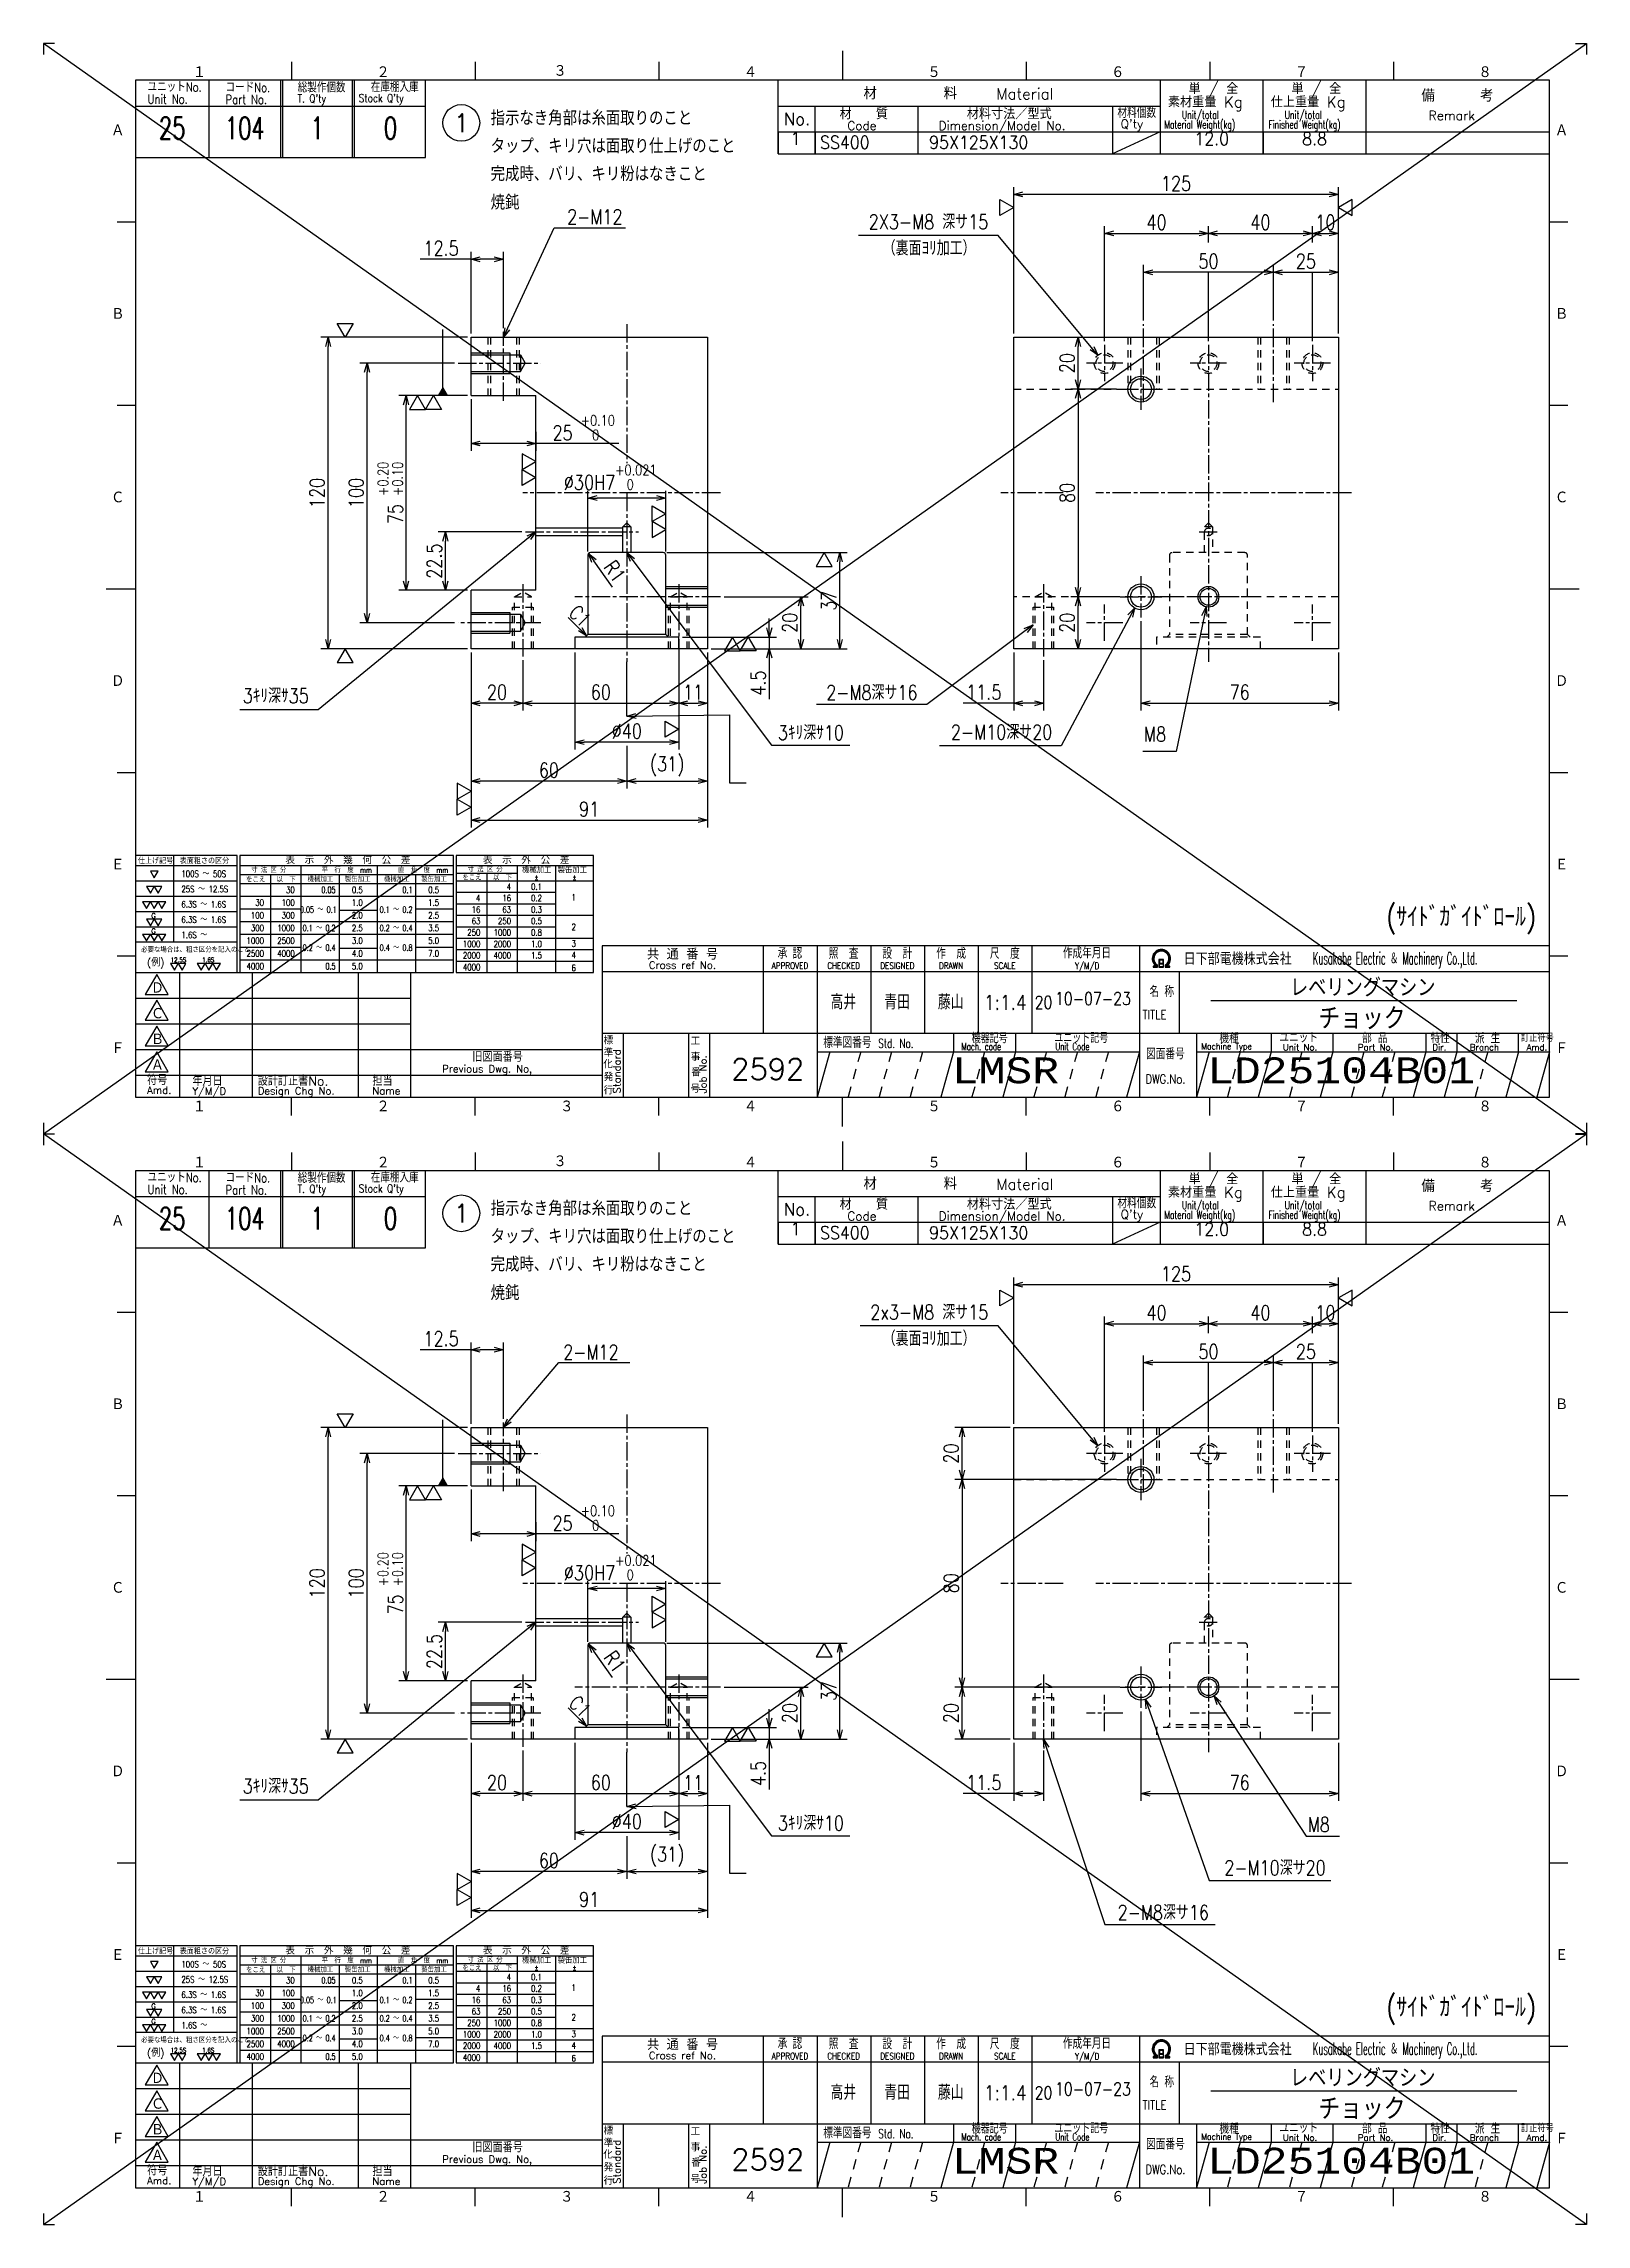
# Model space of a CAD drawing. Extents: x 0 to 1442, y 0 to 840.
# Drawn here: x 0 to 594, y 0 to 840 of the extents above; entities that cross this region are included whole.
import ezdxf
from ezdxf.enums import TextEntityAlignment as Align

# ---------------------------------------------------------------- set-up
doc = ezdxf.new("R2010")
doc.units = 0
doc.header["$LTSCALE"] = 1.41421
for name, pattern in [('GEN3A', [3.5, 2, -1.5]), ('GEN7A', [7.5, 5, -0.75, 1, -0.75]), ('HIDDEN2', [3.5, 2, -1.5])]:
    doc.linetypes.add(name, pattern=pattern)
doc.layers.get('0').update_dxf_attribs({"linetype": 'CONTINUOUS'})
doc.layers.get('DEFPOINTS').update_dxf_attribs({"linetype": 'CONTINUOUS'})
for name, color, linetype in [('2', 5, 'CONTINUOUS'), ('4', 3, 'CONTINUOUS'), ('5', 3, 'CONTINUOUS'), ('6', 52, 'CONTINUOUS'), ('7A', 4, 'GEN7A'), ('8', 1, 'CONTINUOUS'), ('9', 3, 'HIDDEN2'), ('RAHM2', 1, 'CONTINUOUS'), ('RAHM3', 52, 'CONTINUOUS')]:
    doc.layers.add(name, color=color, linetype=linetype)
doc.styles.add('DIMENSION', font='monotxt.shx', dxfattribs={"bigfont": 'bigfont.shx'})
doc.styles.get("Standard").update_dxf_attribs({"font": 'romans.shx', "width": 0.8, "bigfont": 'extfont.shx'})
doc.dimstyles.new('GEN-ISO', dxfattribs={"dimscale": 1.41421, "dimtxt": 4, "dimasz": 2.5, "dimexe": 2, "dimexo": 1, "dimgap": 1, "dimtad": 3, "dimdec": 3, "dimrnd": 0.001, "dimdsep": 46, "dimtxsty": 'Standard', "dimblk": 'OPEN30', "dimcen": 0, "dimclrt": 52, "dimadec": 0, "dimazin": 0, "dimtp": 0.1, "dimtm": 0.1, "dimtfac": 0.6, "dimtdec": 3, "dimtmove": 0, "dimatfit": 3, "dimldrblk": 'OPEN30', "dimfxl": 1, "dimarcsym": 0})
doc.dimstyles.new('GEN-ISO$4', dxfattribs={"dimscale": 1.41421, "dimtxt": 4, "dimasz": 2.5, "dimexe": 2, "dimexo": 1, "dimgap": 1, "dimtad": 3, "dimdec": 3, "dimrnd": 0.001, "dimdsep": 46, "dimtxsty": 'Standard', "dimblk": 'OPEN30', "dimcen": 0, "dimclrt": 52, "dimadec": 0, "dimazin": 0, "dimtp": 0.1, "dimtm": 0.1, "dimtfac": 0.6, "dimtdec": 3, "dimtmove": 0, "dimatfit": 3, "dimldrblk": 'OPEN30', "dimfxl": 1, "dimarcsym": 0})

msp = doc.modelspace()

# ---------------------------------------------------------------- texts
at = {"layer": '5', "color": 52}
for s, insert, char_height, attachment_point in [('2-M12', (201.5523, 773.3698), 5.65684, 4), ('2X3-M8 深サ15', (363.6986, 771.4012), 5.65684, 6), ('（裏面ﾖﾘ加工）', (358.7907, 761.2027), 5.65684, 6), ('3ｷﾘ深ｻ35', (102.08, 588.8537), 5.65684, 6), ('2-M8深サ16', (336.461, 590.108), 5.65684, 6), ('3ｷﾘ深ｻ10', (282.7045, 574.6076), 5.65684, 4), ('2-M10深サ20', (388.3542, 574.8486), 5.65684, 6), ('M8', (432.1533, 574.0218), 5.65684, 6), ('高井', (302.9256, 470.8379), 5.64, 4), ('青田', (323.6077, 470.8379), 5.64, 4), ('藤山', (344.2897, 470.8379), 5.64, 4), ('2x3-M8 深サ15', (363.6986, 351.3809), 5.65684, 6), ('（裏面ﾖﾘ加工）', (358.7907, 341.1823), 5.65684, 6), ('2-M12', (200.0361, 336.0193), 5.65684, 4), ('3ｷﾘ深ｻ35', (102.08, 168.8334), 5.65684, 6), ('3ｷﾘ深ｻ10', (282.7045, 154.5872), 5.65684, 4), ('M8', (495.1975, 154.0015), 5.65684, 6), ('2-M10深サ20', (493.6144, 137.3603), 5.65684, 6), ('2-M8深サ16', (448.6639, 120.181), 5.65684, 6), ('高井', (302.9256, 50.8175), 5.64, 4), ('青田', (323.6077, 50.8175), 5.64, 4), ('藤山', (344.2897, 50.8175), 5.64, 4)]:
    msp.add_mtext(s, dxfattribs=dict(at, insert=insert, char_height=char_height, attachment_point=attachment_point))
at = {"layer": '6'}
for s, height, width, p in [('指示なき角部は糸面取りのこと', 5.6, 0.9, (172.1024, 808.566)), ('タップ、キリ穴は面取り仕上げのこと', 5.6, 0.9, (172.1024, 797.814)), ('完成時、バリ、キリ粉はなきこと', 5.6, 0.9, (172.1024, 787.062)), ('焼鈍', 5.6, 0.9, (172.1024, 776.0735)), ('(ｻｲﾄﾞｶﾞｲﾄﾞﾛｰﾙ)', 8, 0.8, (516.9404, 499.6503)), ('指示なき角部は糸面取りのこと', 5.6, 0.9, (172.1024, 388.5456)), ('タップ、キリ穴は面取り仕上げのこと', 5.6, 0.9, (172.1024, 377.7936)), ('完成時、バリ、キリ粉はなきこと', 5.6, 0.9, (172.1024, 367.0416)), ('焼鈍', 5.6, 0.9, (172.1024, 356.0531)), ('(ｻｲﾄﾞｶﾞｲﾄﾞﾛｰﾙ)', 8, 0.8, (516.9404, 79.6299))]:
    msp.add_text(s, height=height, dxfattribs=dict(at, width=width)).set_placement(p)
at = {"layer": '6', "width": 0.8}
for p in [(201.7194, 620.3265), (201.7194, 200.3061)]:
    msp.add_text('C1', height=5.6, rotation=315, dxfattribs=at).set_placement(p)

# ---------------------------------------------------------------- blocks, each defined once
blk = doc.blocks.new('1A3ﾌﾞﾋﾝ')
at = {"layer": 'RAHM2', "color": 5, "linetype": 'Continuous'}
for p, q in [((3, 297), (0, 297)), ((0, 297), (0, 294)), ((417, 297), (420, 297)), ((420, 297), (420, 294)), ((67.5, 292), (67.5, 287)), ((117.5, 292), (117.5, 287)), ((167.5, 292), (167.5, 287)), ((217.5, 295), (217.5, 287)), ((267.5, 292), (267.5, 287)), ((317.5, 292), (317.5, 287)), ((367.5, 292), (367.5, 287)), ((410, 287), (25, 287)), ((25, 287), (25, 10)), ((104, 266), (104, 287)), ((410, 10), (410, 287)), ((25, 266), (64.5, 266)), ((64.5, 266), (104, 266)), ((20, 248.5), (25, 248.5)), ((410, 248.5), (415, 248.5)), ((20, 198.5), (25, 198.5)), ((410, 198.5), (415, 198.5)), ((17, 148.5), (25, 148.5)), ((410, 148.5), (418, 148.5)), ((20, 98.5), (25, 98.5)), ((410, 98.5), (415, 98.5)), ((20, 48.5), (25, 48.5)), ((410, 48.5), (415, 48.5)), ((25, 10), (410, 10)), ((67.5, 5), (67.5, 10)), ((117.5, 5), (117.5, 10)), ((217.5, 2), (217.5, 10)), ((267.5, 5), (267.5, 10)), ((317.5, 5), (317.5, 10)), ((367.5, 5), (367.5, 10)), ((0, 3), (0, 0)), ((0, 0), (3, 0)), ((420, 0), (417, 0)), ((420, 3), (420, 0))]:
    blk.add_line(p, q, dxfattribs=at)
at = {"layer": 'RAHM2', "color": 7, "linetype": 'Continuous'}
for p, q in [((45, 287), (45, 266)), ((64.5, 287), (64.5, 266)), ((65, 287), (65, 266)), ((84, 287), (84, 266)), ((84.5, 287), (84.5, 266)), ((200, 267), (200, 287)), ((304, 287), (304, 267)), ((332, 267), (332, 287)), ((360, 287), (360, 267)), ((25, 280), (64.5, 280)), ((64.5, 280), (104, 280)), ((200, 280), (304, 280)), ((210, 267), (210, 280)), ((238, 280), (238, 267)), ((291, 280), (291, 267)), ((200, 273), (410, 273)), ((200, 267), (410, 267)), ((195.93, 51.26), (195.93, 27.42)), ((210.55, 51.26), (210.55, 10)), ((225.18, 51.26), (225.18, 27.42)), ((239.8, 51.26), (239.8, 27.42)), ((254.43, 51.26), (254.43, 27.42)), ((269.05, 51.26), (269.05, 27.42)), ((298.3, 51.26), (298.3, 10)), ((25, 44), (100, 44)), ((37, 44), (37, 10)), ((56.8, 44), (56.8, 10)), ((85.6, 44), (85.6, 10)), ((100, 10), (100, 44)), ((152.05, 44.26), (410, 44.26)), ((269.05, 44.26), (269.05, 27.42)), ((298.3, 44.26), (298.3, 44.26)), ((309.17, 44.26), (309.17, 27.42)), ((25, 37), (100, 37)), ((25, 30), (100, 30)), ((152.05, 27.42), (410, 27.42)), ((157.77, 27.42), (157.77, 10)), ((175.59, 27.42), (175.59, 10)), ((181.3, 27.42), (181.3, 10)), ((247.73, 27.42), (247.73, 22.42)), ((264.59, 27.42), (264.59, 22.42)), ((313.83, 27.42), (313.83, 10)), ((334.15, 27.42), (334.15, 22.42)), ((351, 27.42), (351, 22.42)), ((376.29, 27.42), (376.29, 22.42)), ((384.72, 27.42), (384.72, 22.42)), ((401.57, 22.42), (401.57, 27.42)), ((25, 23), (100, 23)), ((100, 23), (152.05, 23)), ((210.55, 22.42), (298.3, 22.42)), ((313.83, 22.42), (410, 22.42)), ((25, 16), (100, 16)), ((100, 16), (152.05, 16)), ((167.5, 5), (167.5, 10))]:
    blk.add_line(p, q, dxfattribs=at)
at = {"layer": 'RAHM2', "color": 3, "linetype": 'Continuous'}
for p, q in [((317.73, 36.35), (401.03, 36.35)), ((214.02, 22.42), (210.55, 10)), ((247.73, 22.42), (244.26, 10)), ((264.59, 22.42), (261.12, 10)), ((298.3, 22.42), (294.83, 10)), ((334.15, 22.42), (330.68, 10)), ((351, 22.42), (347.54, 10)), ((376.29, 22.42), (372.82, 10)), ((384.72, 22.42), (381.25, 10)), ((410, 22.42), (406.54, 10))]:
    blk.add_line(p, q, dxfattribs=at)
at = {"layer": 'RAHM2', "color": 3, "linetype": 'GEN3A'}
for p, q in [((222.44, 22.42), (218.98, 10)), ((230.87, 22.42), (227.41, 10)), ((239.3, 22.42), (235.84, 10)), ((256.16, 22.42), (252.69, 10)), ((273.01, 22.42), (269.55, 10)), ((281.44, 22.42), (277.98, 10)), ((289.87, 22.42), (286.41, 10)), ((325.72, 22.42), (322.25, 10)), ((342.57, 22.42), (339.11, 10)), ((359.43, 22.42), (355.97, 10)), ((367.86, 22.42), (364.39, 10)), ((393.14, 22.42), (389.68, 10))]:
    blk.add_line(p, q, dxfattribs=at)
at = {"layer": 'RAHM2', "color": 5, "linetype": 'Continuous'}
blk.add_lwpolyline([(410, 51.26), (152.05, 51.26), (152.05, 10)], dxfattribs=at)
at = {"layer": 'RAHM2', "color": 7, "linetype": 'Continuous'}
for points in [[(30.79, 43.41), (27.65, 37.97), (33.92, 37.97)], [(30.79, 36.41), (27.65, 30.97), (33.92, 30.97)], [(30.79, 29.41), (27.65, 23.97), (33.92, 23.97)], [(30.79, 22.41), (27.65, 16.97), (33.92, 16.97)]]:
    blk.add_lwpolyline(points, close=True, dxfattribs=at)
for points in [[(302.02, 45.4), (303.22, 45.4), (303.22, 46.01)], [(302.02, 45.58), (302.97, 45.58), (302.97, 45.91)], [(302.72, 45.82), (302.72, 45.75), (302.02, 45.75), (302.02, 45.4)], [(303.62, 47.51), (303.62, 45.4), (304.92, 45.4), (304.92, 47.51), (303.62, 47.51)], [(303.77, 47.36), (303.77, 46.53), (304.77, 46.53), (304.77, 47.36), (303.77, 47.36)], [(304.77, 46.38), (304.77, 45.55), (303.77, 45.55), (303.77, 46.38), (304.77, 46.38)], [(305.32, 45.98), (305.32, 45.4), (306.58, 45.4), (306.58, 45.75), (305.85, 45.75), (305.85, 45.8)], [(305.57, 45.87), (305.57, 45.58), (306.58, 45.58)]]:
    blk.add_lwpolyline(points, dxfattribs=at)
at = {"layer": 'RAHM2', "color": 3, "linetype": 'Continuous'}
for points in [[(317.29, 22.42), (313.83, 10)], [(401.57, 22.42), (401.57, 22.42), (398.11, 10)]]:
    blk.add_lwpolyline(points, dxfattribs=at)
at = {"layer": 'RAHM2', "color": 7, "linetype": 'Continuous'}
for radius, start, end in [(2.5, 308.27062, 230.89517), (2.28, 303.99488, 234.40132), (2.06, 299.8294, 238.47562)]:
    blk.add_arc((304.3, 47.76), radius, start, end, dxfattribs=at)
at = {"layer": 'RAHM2', "color": 5, "linetype": 'Continuous'}
blk.add_text('３', height=3.31, dxfattribs=at).set_placement((140.6, 289.58), align=Align.MIDDLE)
at = {"layer": 'RAHM2', "color": 7, "linetype": 'Continuous'}
for s, height, width, p in [('ユニットNo.', 2.5, 0.8, (28.29, 283.92)), ('コードNo.', 2.5, 0.8, (49.52, 283.81)), ('総製作個数', 2.5, 0.8, (69.17, 283.72)), ('在庫棚入庫', 2.5, 0.8, (89.08, 283.82)), ('Unit No.', 2.5, 0.8, (28.29, 280.64)), ('Part No.', 2.5, 0.8, (49.52, 280.53)), ("T. Q'ty", 2.2, 0.8, (69.17, 280.96)), ("Stock Q'ty", 2.2, 0.8, (85.8, 281.06)), ('材料個数', 3, 0.8, (292.32, 276.75)), ('Material Weight(kg)', 2.2, 0.68, (305.1, 273.86)), ('Unit/total', 2.2, 0.7, (309.86, 276.49)), ('Finished Weight(kg)', 2.2, 0.68, (333.46, 273.86)), ('Unit/total', 2.2, 0.7, (337.86, 276.49)), ('作成年月日', 3, 0.7, (277.49, 47.82)), ('Kusakabe Electric ＆ Machinery Co.,Ltd.', 3.3108, 0.5, (345.56, 46.19)), ('Y/M/D', 1.8, 0.8, (280.79, 44.87)), ('20', 3.5, 0.8, (269.81, 34.08)), ('名 称', 3, 0.7, (301.06, 37.33)), ('TITLE', 2.5, 0.8, (299.18, 31.25)), ('標準図番号', 3, 0.7, (212.26, 23.44)), ('Std. No.', 2.5, 0.7, (227.23, 23.44)), ('Mach. code', 2, 0.7, (249.86, 22.83)), ('機器記号', 2.5, 0.7, (252.65, 24.77)), ('ユニット記号', 2.5, 0.7, (275.14, 24.85)), ('Unit Code', 2, 0.7, (275.45, 22.83)), ('Machine Type', 1.7, 0.9, (315.15, 23.05)), ('訂正符号', 2, 0.8, (402.2, 25.16)), ('図面番号', 3, 0.7, (300.15, 20.37))]:
    blk.add_text(s, height=height, dxfattribs=dict(at, width=width)).set_placement(p)
at = {"layer": 'RAHM2', "color": 5, "linetype": 'Continuous'}
for s, p in [('１', (40.6, 287.58)), ('２', (90.6, 287.58)), ('４', (190.6, 287.58)), ('５', (240.6, 287.58)), ('６', (290.6, 287.58)), ('７', (340.6, 287.58)), ('８', (390.6, 287.58)), ('Ａ', (18.36, 271.74)), ('Ａ', (411.44, 271.74)), ('Ｂ', (18.36, 221.74)), ('Ｂ', (411.44, 221.74)), ('Ｃ', (18.36, 171.74)), ('Ｃ', (411.44, 171.74)), ('Ｄ', (18.36, 121.74)), ('Ｄ', (411.44, 121.74)), ('Ｅ', (18.36, 71.74)), ('Ｅ', (411.44, 71.74)), ('Ｆ', (18.36, 21.74)), ('Ｆ', (411.44, 21.74)), ('１', (40.6, 5.87)), ('２', (90.6, 5.87)), ('３', (140.6, 5.87)), ('４', (190.6, 5.87)), ('５', (240.6, 5.87)), ('６', (290.6, 5.87)), ('７', (340.6, 5.87)), ('８', (390.6, 5.87))]:
    blk.add_text(s, height=3.31, dxfattribs=at).set_placement(p)
at = {"layer": 'RAHM2', "color": 7, "linetype": 'Continuous'}
for s, height, p in [('材\u3000\u3000\u3000\u3000\u3000料', 3.311, (223.18, 281.82)), ('単 / 全', 3, (311.71, 283.26)), ('単 / 全', 3, (339.71, 283.26)), ('材\u3000\u3000質', 3, (216.68, 276.39)), ('材料寸法／型式', 3, (251.33, 276.39)), ('Material', 3, (259.34, 281.82)), ('素材重量 Kg', 3, (306.08, 279.63)), ('仕上重量 Kg', 3, (334.08, 279.63)), ('備     考', 3.311, (375.08, 281.21)), ('No.', 3.311, (201.5, 274.82)), ('Code', 2.4, (218.82, 273.45)), ('Dimension/Model No.', 2.4, (243.65, 273.45)), ("Q'ty", 2.4, (293.19, 273.93)), ('Remark', 2.5, (377.03, 276.16)), ('Ｄ', 3.2, (29.23, 38.2)), ('Ｃ', 3.2, (29.23, 31.2)), ('Ｂ', 3.2, (29.23, 24.2)), ('標', 2, (152.44, 24.43)), ('工', 2, (176.15, 24.24)), ('機種', 2.4, (320.08, 24.76)), ('ユニット', 2.4, (336.39, 24.96)), ('Unit No.', 1.7, (337.39, 22.76)), ('Part No.', 1.7, (357.81, 22.76)), ('部 品', 2.4, (358.93, 24.79)), ('特性', 2.4, (377.55, 24.78)), ('Dir.', 1.7, (378.09, 22.76)), ('Branch', 1.7, (388.28, 22.76)), ('派 生', 2.4, (389.65, 24.72)), ('Amd.', 1.7, (403.74, 22.76)), ('Ａ', 3.2, (29.23, 17.2)), ('Previous Dwg. No,', 2, (108.5, 16.75)), ('旧図面番号', 2.5, (116.71, 19.69)), ('化', 2, (152.37, 17.95)), ('準', 2, (152.47, 21.11)), ('事', 2, (176.17, 19.92)), ('番', 2, (176.31, 15.76)), ('Amd.', 2, (28.17, 10.93)), ('符号', 2.5, (28.17, 13.37)), ('Y/M/D', 2, (40.49, 10.7)), ('年月日', 2.5, (40.49, 13.14)), ('設計訂正書No.', 2.5, (58.29, 13.18)), ('Design Chg No.', 2, (58.29, 10.75)), ('担当', 2.5, (89.5, 13.18)), ('Name', 2, (89.5, 10.75)), ('行', 2, (152.46, 10.82)), ('発', 2, (152.46, 14.47)), ('号', 2, (176.11, 11.28))]:
    blk.add_text(s, height=height, dxfattribs=at).set_placement(p)
for s, height, p in [('共 通 番 号', 3, (173.93, 49.14)), ('Cross ref No.', 2, (173.93, 46.01))]:
    blk.add_text(s, height=height, dxfattribs=at).set_placement(p, align=Align.MIDDLE)
for s, height, width, p in [('承 認', 3, 0.7, (203.18, 49.35)), ('照  査', 3, 0.7, (217.8, 49.35)), ('設  計', 3, 0.7, (232.43, 49.35)), ('作  成', 3, 0.7, (247.05, 49.35)), ('尺  度', 3, 0.7, (261.67, 49.35)), ('APPROVED', 1.8, 0.8, (203.18, 45.85)), ('CHECKED', 1.8, 0.8, (217.8, 45.85)), ('DESIGNED', 1.8, 0.8, (232.43, 45.85)), ('DRAWN', 1.8, 0.8, (247.05, 45.85)), ('SCALE', 1.8, 0.8, (261.67, 45.85)), ('DWG.No.', 2.5, 0.8, (305.41, 14.96))]:
    blk.add_text(s, height=height, dxfattribs=dict(at, width=width)).set_placement(p, align=Align.MIDDLE)
at = {"layer": 'RAHM2', "color": 7, "linetype": 'Continuous', "width": 0.844147}
blk.add_text('日下部電機株式会社', height=3.311, dxfattribs=at).set_placement((310.35, 46.06), (339.79, 46.06), align=Align.FIT)
at = {"layer": 'RAHM2', "color": 7, "linetype": 'Continuous'}
for s, p in [('Standard', (157.07, 11.05)), ('Job No.', (180.5, 11.05))]:
    blk.add_text(s, height=2, rotation=90, dxfattribs=at).set_placement(p)
at = {"layer": 'RAHM2', "color": 5, "linetype": 'Continuous', "width": 0.7}
for tag, p in [('HEADER3', (35, 274.01)), ('HEADER4', (54.75, 274)), ('HEADER15', (74.49, 274)), ('HEADER16', (94.43, 274))]:
    blk.add_attdef(tag, text='', height=6, dxfattribs=at).set_placement(p, align=Align.MIDDLE)
at = {"layer": 'RAHM2', "color": 7, "linetype": 'Continuous'}
blk.add_attdef('HEADER5', text='', height=2.5, dxfattribs=at).set_placement((63.69, 267.1), align=Align.BOTTOM_RIGHT)
for tag, height, width, p in [('HEADER1', 5, 0.9, (359.12, 40.15)), ('HEADER7', 5, 0.8, (174.38, 35.8)), ('GEN-TITLE-SCA', 4, 0.85, (261.79, 35.85)), ('HEADER2', 6, 0.9, (358.89, 31.68)), ('HEADER11', 3.2, 0.63, (46.91, 19.38)), ('HEADER9', 3.33, 0.8, (71.4, 19.2)), ('HEADER10', 3.5, 0.8, (92.57, 19.22)), ('HEADER14', 3.31, 0.8, (126.54, 12.82))]:
    blk.add_attdef(tag, text='', height=height, dxfattribs=dict(at, width=width)).set_placement(p, align=Align.MIDDLE)
at = {"layer": 'RAHM2', "color": 7, "linetype": 'Continuous', "width": 0.8}
blk.add_attdef('GEN-TITLE-DAT', text='', height=3.5, dxfattribs=at).set_placement((275.35, 34.1), align=Align.BOTTOM_LEFT)
at = {"layer": 'RAHM2', "color": 5, "linetype": 'Continuous'}
blk.add_attdef('HEADER6', text='', height=5.8, dxfattribs=at).set_placement((207.09, 13.03), align=Align.BOTTOM_RIGHT)
at = {"layer": 'RAHM2', "color": 5, "linetype": 'Continuous', "style": 'DIMENSION', "width": 1.2}
for tag, p in [('HEADER13', (213.56, 11.75)), ('HEADER12', (247.26, 11.72)), ('GEN-TITLE-DWG', (316.79, 11.74))]:
    blk.add_attdef(tag, text='', height=7.02, dxfattribs=at).set_placement(p, align=Align.BOTTOM_LEFT)
blk.add_attdef('HEADER8', text='', height=7.02, dxfattribs=at).set_placement((406.69, 11.71), align=Align.BOTTOM_RIGHT)
blk = doc.blocks.new('_Open30')
at = {"color": 0, "linetype": 'ByBlock', "lineweight": -2}
for p, q in [((-1, 0.27), (0, 0)), ((0, 0), (-1, -0.27)), ((0, 0), (-1, 0))]:
    blk.add_line(p, q, dxfattribs=at)
blk = doc.blocks.new('*D4')
at = {"layer": '5', "color": 0, "lineweight": -2, "transparency": 16777216}
for p, q in [((373.48, 308.35), (373.48, 364.76)), ((494.94, 361.94), (377.02, 361.94)), ((498.48, 308.35), (498.48, 364.76))]:
    blk.add_line(p, q, dxfattribs=at)
at = {"layer": 'DEFPOINTS', "color": 0, "transparency": 16777216}
for p in [(373.48, 361.94), (373.48, 306.94), (498.48, 306.94)]:
    blk.add_point(p, dxfattribs=at)
at = {"layer": '5', "color": 0, "lineweight": -2, "transparency": 16777216, "xscale": 3.535525, "yscale": 3.535525, "zscale": 3.535525, "rotation": 180}
blk.add_blockref('_Open30', (373.48, 361.94), dxfattribs=at)
at = {"layer": '5', "color": 0, "lineweight": -2, "transparency": 16777216, "xscale": 3.535525, "yscale": 3.535525, "zscale": 3.535525}
blk.add_blockref('_Open30', (498.48, 361.94), dxfattribs=at)
at = {"layer": '5', "color": 52, "transparency": 16777216, "insert": (435.98, 366.18), "char_height": 5.657, "attachment_point": 5}
blk.add_mtext('125', dxfattribs=at)
blk = doc.blocks.new('*D6')
at = {"layer": '5', "color": 0, "lineweight": -2, "transparency": 16777216}
for p, q in [((163.13, 284.44), (136.72, 284.44)), ((139.54, 212.97), (139.54, 280.9)), ((163.13, 209.44), (136.72, 209.44))]:
    blk.add_line(p, q, dxfattribs=at)
at = {"layer": 'DEFPOINTS', "color": 0, "transparency": 16777216}
for p in [(139.54, 284.44), (164.54, 284.44), (164.54, 209.44)]:
    blk.add_point(p, dxfattribs=at)
at = {"layer": '5', "color": 0, "lineweight": -2, "transparency": 16777216, "xscale": 3.535525, "yscale": 3.535525, "zscale": 3.535525}
for p, rotation in [((139.54, 284.44), 90), ((139.54, 209.44), 270)]:
    blk.add_blockref('_Open30', p, dxfattribs=dict(at, rotation=rotation))
at = {"layer": '5', "color": 52, "transparency": 16777216, "insert": (133.46, 246.94), "char_height": 5.6568, "attachment_point": 5, "rotation": 90}
blk.add_mtext('75 \\H4;\\S+0.20^ +0.10;', dxfattribs=at)
blk = doc.blocks.new('*D5')
at = {"layer": '5', "color": 0, "lineweight": -2, "transparency": 16777216}
for p, q in [((158.13, 296.94), (121.72, 296.94)), ((124.54, 200.47), (124.54, 293.4)), ((158.13, 196.94), (121.72, 196.94))]:
    blk.add_line(p, q, dxfattribs=at)
at = {"layer": 'DEFPOINTS', "color": 0, "transparency": 16777216}
for p in [(124.54, 296.94), (159.54, 296.94), (159.54, 196.94)]:
    blk.add_point(p, dxfattribs=at)
at = {"layer": '5', "color": 0, "lineweight": -2, "transparency": 16777216, "xscale": 3.535525, "yscale": 3.535525, "zscale": 3.535525}
for p, rotation in [((124.54, 296.94), 90), ((124.54, 196.94), 270)]:
    blk.add_blockref('_Open30', p, dxfattribs=dict(at, rotation=rotation))
at = {"layer": '5', "color": 52, "transparency": 16777216, "insert": (120.3, 246.94), "char_height": 5.657, "attachment_point": 5, "rotation": 90}
blk.add_mtext('100', dxfattribs=at)
blk = doc.blocks.new('*D7')
at = {"layer": '5', "color": 0, "lineweight": -2, "transparency": 16777216}
for p, q in [((164.54, 185.52), (164.54, 118.11)), ((255.54, 185.52), (255.54, 118.11)), ((168.08, 120.94), (252.01, 120.94))]:
    blk.add_line(p, q, dxfattribs=at)
at = {"layer": 'DEFPOINTS', "color": 0, "transparency": 16777216}
for p in [(164.54, 186.94), (255.54, 186.94), (255.54, 120.94)]:
    blk.add_point(p, dxfattribs=at)
at = {"layer": '5', "color": 0, "lineweight": -2, "transparency": 16777216, "xscale": 3.535525, "yscale": 3.535525, "zscale": 3.535525, "rotation": 180}
blk.add_blockref('_Open30', (164.54, 120.94), dxfattribs=at)
at = {"layer": '5', "color": 0, "lineweight": -2, "transparency": 16777216, "xscale": 3.535525, "yscale": 3.535525, "zscale": 3.535525}
blk.add_blockref('_Open30', (255.54, 120.94), dxfattribs=at)
at = {"layer": '5', "color": 52, "transparency": 16777216, "insert": (210.04, 125.18), "char_height": 5.657, "attachment_point": 5}
blk.add_mtext('91', dxfattribs=at)
blk = doc.blocks.new('*D8')
at = {"layer": '5', "color": 0, "lineweight": -2, "transparency": 16777216}
for p, q in [((164.54, 283.02), (164.54, 263.15)), ((189.54, 270.52), (189.54, 263.15)), ((186.01, 265.98), (168.08, 265.98)), ((221.48, 265.98), (189.54, 265.98))]:
    blk.add_line(p, q, dxfattribs=at)
at = {"layer": 'DEFPOINTS', "color": 0, "transparency": 16777216}
for p in [(164.54, 284.44), (189.54, 271.94), (164.54, 265.98)]:
    blk.add_point(p, dxfattribs=at)
at = {"layer": '5', "color": 0, "lineweight": -2, "transparency": 16777216, "xscale": 3.535525, "yscale": 3.535525, "zscale": 3.535525, "rotation": 180}
blk.add_blockref('_Open30', (164.54, 265.98), dxfattribs=at)
at = {"layer": '5', "color": 0, "lineweight": -2, "transparency": 16777216, "xscale": 3.535525, "yscale": 3.535525, "zscale": 3.535525}
blk.add_blockref('_Open30', (189.54, 265.98), dxfattribs=at)
at = {"layer": '5', "color": 52, "transparency": 16777216, "insert": (207.94, 272.06), "char_height": 5.6568, "attachment_point": 5}
blk.add_mtext('25 \\H4;\\S+0.10^   0;', dxfattribs=at)
blk = doc.blocks.new('*D9')
at = {"layer": '5', "color": 0, "lineweight": -2, "transparency": 16777216}
for p, q in [((163.13, 306.94), (106.72, 306.94)), ((109.54, 190.47), (109.54, 303.4)), ((163.13, 186.94), (106.72, 186.94))]:
    blk.add_line(p, q, dxfattribs=at)
at = {"layer": 'DEFPOINTS', "color": 0, "transparency": 16777216}
for p in [(109.54, 306.94), (164.54, 306.94), (164.54, 186.94)]:
    blk.add_point(p, dxfattribs=at)
at = {"layer": '5', "color": 0, "lineweight": -2, "transparency": 16777216, "xscale": 3.535525, "yscale": 3.535525, "zscale": 3.535525}
for p, rotation in [((109.54, 306.94), 90), ((109.54, 186.94), 270)]:
    blk.add_blockref('_Open30', p, dxfattribs=dict(at, rotation=rotation))
at = {"layer": '5', "color": 52, "transparency": 16777216, "insert": (105.3, 246.94), "char_height": 5.657, "attachment_point": 5, "rotation": 90}
blk.add_mtext('120', dxfattribs=at)
blk = doc.blocks.new('*D10')
at = {"layer": '5', "color": 0, "lineweight": -2, "transparency": 16777216}
for p, q in [((423.48, 313.35), (423.48, 334.76)), ((469.94, 331.94), (427.02, 331.94)), ((473.48, 313.35), (473.48, 334.76))]:
    blk.add_line(p, q, dxfattribs=at)
at = {"layer": 'DEFPOINTS', "color": 0, "transparency": 16777216}
for p in [(423.48, 331.94), (423.48, 311.94), (473.48, 311.94)]:
    blk.add_point(p, dxfattribs=at)
at = {"layer": '5', "color": 0, "lineweight": -2, "transparency": 16777216, "xscale": 3.535525, "yscale": 3.535525, "zscale": 3.535525, "rotation": 180}
blk.add_blockref('_Open30', (423.48, 331.94), dxfattribs=at)
at = {"layer": '5', "color": 0, "lineweight": -2, "transparency": 16777216, "xscale": 3.535525, "yscale": 3.535525, "zscale": 3.535525}
blk.add_blockref('_Open30', (473.48, 331.94), dxfattribs=at)
at = {"layer": '5', "color": 52, "transparency": 16777216, "insert": (448.48, 336.18), "char_height": 5.657, "attachment_point": 5}
blk.add_mtext('50', dxfattribs=at)
blk = doc.blocks.new('*D11')
at = {"layer": '5', "color": 0, "lineweight": -2, "transparency": 16777216}
for p, q in [((164.54, 336.94), (145.03, 336.94)), ((164.54, 308.35), (164.54, 339.76)), ((173.51, 336.94), (168.08, 336.94)), ((177.04, 310.35), (177.04, 339.76))]:
    blk.add_line(p, q, dxfattribs=at)
at = {"layer": 'DEFPOINTS', "color": 0, "transparency": 16777216}
for p in [(164.54, 336.94), (164.54, 306.94), (177.04, 308.94)]:
    blk.add_point(p, dxfattribs=at)
at = {"layer": '5', "color": 0, "lineweight": -2, "transparency": 16777216, "xscale": 3.535525, "yscale": 3.535525, "zscale": 3.535525, "rotation": 180}
blk.add_blockref('_Open30', (164.54, 336.94), dxfattribs=at)
at = {"layer": '5', "color": 0, "lineweight": -2, "transparency": 16777216, "xscale": 3.535525, "yscale": 3.535525, "zscale": 3.535525}
blk.add_blockref('_Open30', (177.04, 336.94), dxfattribs=at)
at = {"layer": '5', "color": 52, "transparency": 16777216, "insert": (153.02, 341.18), "char_height": 5.657, "attachment_point": 5}
blk.add_mtext('12.5', dxfattribs=at)
blk = doc.blocks.new('*D12')
at = {"layer": '5', "color": 0, "lineweight": -2, "transparency": 16777216}
blk.add_line((219.07, 210.66), (211.89, 220.76), dxfattribs=at)
at = {"layer": 'DEFPOINTS', "color": 0, "transparency": 16777216}
for p in [(209.84, 223.64), (210.42, 222.83)]:
    blk.add_point(p, dxfattribs=at)
at = {"layer": '5', "color": 0, "lineweight": -2, "transparency": 16777216, "xscale": 3.535525, "yscale": 3.535525, "zscale": 3.535525, "rotation": 125.4241590727344}
blk.add_blockref('_Open30', (209.84, 223.64), dxfattribs=at)
at = {"layer": '5', "color": 52, "transparency": 16777216, "insert": (219.96, 216.73), "char_height": 5.657, "attachment_point": 5, "rotation": 305.42416}
blk.add_mtext('R1', dxfattribs=at)
blk = doc.blocks.new('*D13')
at = {"layer": '5', "color": 0, "lineweight": -2, "transparency": 16777216}
for p, q in [((239.96, 223.94), (309.37, 223.94)), ((306.54, 190.47), (306.54, 220.4)), ((256.96, 186.94), (309.37, 186.94))]:
    blk.add_line(p, q, dxfattribs=at)
at = {"layer": 'DEFPOINTS', "color": 0, "transparency": 16777216}
for p in [(238.54, 223.94), (306.54, 223.94), (255.54, 186.94)]:
    blk.add_point(p, dxfattribs=at)
at = {"layer": '5', "color": 0, "lineweight": -2, "transparency": 16777216, "xscale": 3.535525, "yscale": 3.535525, "zscale": 3.535525}
for p, rotation in [((306.54, 223.94), 90), ((306.54, 186.94), 270)]:
    blk.add_blockref('_Open30', p, dxfattribs=dict(at, rotation=rotation))
at = {"layer": '5', "color": 52, "transparency": 16777216, "insert": (302.3, 205.44), "char_height": 5.657, "attachment_point": 5, "rotation": 90}
blk.add_mtext('37', dxfattribs=at)
blk = doc.blocks.new('*D14')
at = {"layer": '5', "color": 0, "lineweight": -2, "transparency": 16777216}
for p, q in [((261.96, 206.94), (294.37, 206.94)), ((291.54, 190.47), (291.54, 203.4)), ((256.96, 186.94), (294.37, 186.94))]:
    blk.add_line(p, q, dxfattribs=at)
at = {"layer": 'DEFPOINTS', "color": 0, "transparency": 16777216}
for p in [(260.54, 206.94), (291.54, 206.94), (255.54, 186.94)]:
    blk.add_point(p, dxfattribs=at)
at = {"layer": '5', "color": 0, "lineweight": -2, "transparency": 16777216, "xscale": 3.535525, "yscale": 3.535525, "zscale": 3.535525}
for p, rotation in [((291.54, 206.94), 90), ((291.54, 186.94), 270)]:
    blk.add_blockref('_Open30', p, dxfattribs=dict(at, rotation=rotation))
at = {"layer": '5', "color": 52, "transparency": 16777216, "insert": (287.3, 196.94), "char_height": 5.657, "attachment_point": 5, "rotation": 90}
blk.add_mtext('20', dxfattribs=at)
blk = doc.blocks.new('*D15')
at = {"layer": '5', "color": 0, "lineweight": -2, "transparency": 16777216}
for p, q in [((279.37, 194.97), (279.37, 198.51)), ((245.96, 191.44), (282.2, 191.44)), ((256.96, 186.94), (282.2, 186.94)), ((279.37, 191.44), (279.37, 186.94)), ((279.37, 183.4), (279.37, 167.55))]:
    blk.add_line(p, q, dxfattribs=at)
at = {"layer": 'DEFPOINTS', "color": 0, "transparency": 16777216}
for p in [(244.54, 191.44), (255.54, 186.94), (279.37, 186.94)]:
    blk.add_point(p, dxfattribs=at)
at = {"layer": '5', "color": 0, "lineweight": -2, "transparency": 16777216, "xscale": 3.535525, "yscale": 3.535525, "zscale": 3.535525}
for p, rotation in [((279.37, 191.44), 270), ((279.37, 186.94), 90)]:
    blk.add_blockref('_Open30', p, dxfattribs=dict(at, rotation=rotation))
at = {"layer": '5', "color": 52, "transparency": 16777216, "insert": (275.13, 173.71), "char_height": 5.657, "attachment_point": 5, "rotation": 90}
blk.add_mtext('4.5', dxfattribs=at)
blk = doc.blocks.new('*D16')
at = {"layer": '5', "color": 0, "lineweight": -2, "transparency": 16777216}
for p, q in [((209.54, 224.35), (209.54, 247.76)), ((236.01, 244.94), (213.08, 244.94)), ((239.54, 224.35), (239.54, 247.76))]:
    blk.add_line(p, q, dxfattribs=at)
at = {"layer": 'DEFPOINTS', "color": 0, "transparency": 16777216}
for p in [(209.54, 244.94), (209.54, 222.94), (239.54, 222.94)]:
    blk.add_point(p, dxfattribs=at)
at = {"layer": '5', "color": 0, "lineweight": -2, "transparency": 16777216, "xscale": 3.535525, "yscale": 3.535525, "zscale": 3.535525, "rotation": 180}
blk.add_blockref('_Open30', (209.54, 244.94), dxfattribs=at)
at = {"layer": '5', "color": 0, "lineweight": -2, "transparency": 16777216, "xscale": 3.535525, "yscale": 3.535525, "zscale": 3.535525}
blk.add_blockref('_Open30', (239.54, 244.94), dxfattribs=at)
at = {"layer": '5', "color": 52, "transparency": 16777216, "insert": (218.13, 252.97), "char_height": 5.6568, "attachment_point": 5}
blk.add_mtext('%%C30H7\\H4;\\S+0.021^   0;', dxfattribs=at)
blk = doc.blocks.new('*D17')
at = {"layer": '5', "color": 0, "lineweight": -2, "transparency": 16777216}
for p, q in [((204.54, 185.52), (204.54, 148.11)), ((244.54, 185.52), (244.54, 148.11)), ((241.01, 150.94), (208.08, 150.94))]:
    blk.add_line(p, q, dxfattribs=at)
at = {"layer": 'DEFPOINTS', "color": 0, "transparency": 16777216}
for p in [(204.54, 186.94), (244.54, 186.94), (204.54, 150.94)]:
    blk.add_point(p, dxfattribs=at)
at = {"layer": '5', "color": 0, "lineweight": -2, "transparency": 16777216, "xscale": 3.535525, "yscale": 3.535525, "zscale": 3.535525, "rotation": 180}
blk.add_blockref('_Open30', (204.54, 150.94), dxfattribs=at)
at = {"layer": '5', "color": 0, "lineweight": -2, "transparency": 16777216, "xscale": 3.535525, "yscale": 3.535525, "zscale": 3.535525}
blk.add_blockref('_Open30', (244.54, 150.94), dxfattribs=at)
at = {"layer": '5', "color": 52, "transparency": 16777216, "insert": (224.54, 155.18), "char_height": 5.657, "attachment_point": 5}
blk.add_mtext('%%C40', dxfattribs=at)
blk = doc.blocks.new('STDBUHIN')
at = {"color": 7}
for p, q in [((0, 0), (0, -6)), ((10, 0), (10, -6)), ((38, 0), (38, -6)), ((91, 0), (91, -6)), ((104, 0), (104, -6)), ((132, 0), (132, -6)), ((160, 0), (160, -6)), ((0, -6), (210, -6))]:
    blk.add_line(p, q, dxfattribs=at)
at = {"layer": 'RAHM3', "color": 7, "width": 0.9}
for tag, p in [('1GENST', (4.710911, -4.609434)), ('4GENST', (96.434633, -4.658422)), ('5GENST', (118, -4.729)), ('6GENST', (146, -4.729))]:
    blk.add_attdef(tag, text='', height=3.5, dxfattribs=at).set_placement(p, align=Align.BOTTOM_CENTER)
at = {"layer": 'RAHM3', "color": 7}
for tag, p, width in [('2GENST', (11.373533, -4.658422), 0.8), ('3GENST', (41.070972, -4.658422), 0.8), ('7GENST', (162.759538, -4.671383), 0.9)]:
    blk.add_attdef(tag, p, '', height=3.5, dxfattribs=dict(at, width=width))
blk = doc.blocks.new('GENBALLOON1')
blk.add_circle((0, 0), 5)
at = {"flags": 1}
blk.add_attdef('GEN_PARENT', text='', height=2.5, dxfattribs=at).set_placement((0, 0), align=Align.MIDDLE)
blk.add_attdef('REF_NO', text='', height=3.5).set_placement((0, 0), align=Align.MIDDLE)
at = {"color": 7, "flags": 1}
for tag, p in [('5GENINF', (6.43, 0.96)), ('6GENINF', (6.43, 0.63)), ('7GENINF', (6.43, 0.3)), ('8GENINF', (6.43, -0.04)), ('9GENINF', (6.43, -0.37)), ('3GENINF', (6.43, -2.34)), ('4GENINF', (6.43, -2.67)), ('20GENINF', (6.43, -4.7)), ('21GENINF', (6.43, -5.04)), ('22GENINF', (6.43, -5.37)), ('10GENINF', (6.43, -0.7)), ('11GENINF', (6.43, -1)), ('12GENINF', (6.43, -1.34)), ('13GENINF', (6.43, -1.67)), ('14GENINF', (6.43, -2)), ('15GENINF', (6.43, -3)), ('16GENINF', (6.43, -3.34)), ('17GENINF', (6.43, -3.7)), ('18GENINF', (6.43, -4.04)), ('19GENINF', (6.43, -4.37))]:
    blk.add_attdef(tag, p, '', height=0.2, dxfattribs=at)
blk = doc.blocks.new('*D18')
at = {"layer": '5', "color": 0, "lineweight": -2, "transparency": 16777216}
for p, q in [((488.48, 343.35), (488.48, 349.76)), ((492.02, 346.94), (494.94, 346.94)), ((498.48, 308.35), (498.48, 349.76))]:
    blk.add_line(p, q, dxfattribs=at)
at = {"layer": 'DEFPOINTS', "color": 0, "transparency": 16777216}
for p in [(498.48, 346.94), (488.48, 341.94), (498.48, 306.94)]:
    blk.add_point(p, dxfattribs=at)
at = {"layer": '5', "color": 0, "lineweight": -2, "transparency": 16777216, "xscale": 3.535525, "yscale": 3.535525, "zscale": 3.535525, "rotation": 180}
blk.add_blockref('_Open30', (488.48, 346.94), dxfattribs=at)
at = {"layer": '5', "color": 0, "lineweight": -2, "transparency": 16777216, "xscale": 3.535525, "yscale": 3.535525, "zscale": 3.535525}
blk.add_blockref('_Open30', (498.48, 346.94), dxfattribs=at)
at = {"layer": '5', "color": 52, "transparency": 16777216, "insert": (493.48, 351.18), "char_height": 5.657, "attachment_point": 5}
blk.add_mtext('10', dxfattribs=at)
blk = doc.blocks.new('*D19')
at = {"layer": '5', "color": 0, "lineweight": -2, "transparency": 16777216}
for p, q in [((164.54, 185.52), (164.54, 163.11)), ((184.54, 182.52), (184.54, 163.11)), ((181.01, 165.94), (168.08, 165.94))]:
    blk.add_line(p, q, dxfattribs=at)
at = {"layer": 'DEFPOINTS', "color": 0, "transparency": 16777216}
for p in [(164.54, 186.94), (184.54, 183.94), (164.54, 165.94)]:
    blk.add_point(p, dxfattribs=at)
at = {"layer": '5', "color": 0, "lineweight": -2, "transparency": 16777216, "xscale": 3.535525, "yscale": 3.535525, "zscale": 3.535525, "rotation": 180}
blk.add_blockref('_Open30', (164.54, 165.94), dxfattribs=at)
at = {"layer": '5', "color": 0, "lineweight": -2, "transparency": 16777216, "xscale": 3.535525, "yscale": 3.535525, "zscale": 3.535525}
blk.add_blockref('_Open30', (184.54, 165.94), dxfattribs=at)
at = {"layer": '5', "color": 52, "transparency": 16777216, "insert": (174.54, 170.18), "char_height": 5.657, "attachment_point": 5}
blk.add_mtext('20', dxfattribs=at)
blk = doc.blocks.new('*D20')
at = {"layer": '5', "color": 0, "lineweight": -2, "transparency": 16777216}
for p, q in [((184.54, 182.52), (184.54, 163.11)), ((244.54, 182.52), (244.54, 163.11)), ((188.08, 165.94), (241.01, 165.94))]:
    blk.add_line(p, q, dxfattribs=at)
at = {"layer": 'DEFPOINTS', "color": 0, "transparency": 16777216}
for p in [(184.54, 183.94), (244.54, 183.94), (244.54, 165.94)]:
    blk.add_point(p, dxfattribs=at)
at = {"layer": '5', "color": 0, "lineweight": -2, "transparency": 16777216, "xscale": 3.535525, "yscale": 3.535525, "zscale": 3.535525, "rotation": 180}
blk.add_blockref('_Open30', (184.54, 165.94), dxfattribs=at)
at = {"layer": '5', "color": 0, "lineweight": -2, "transparency": 16777216, "xscale": 3.535525, "yscale": 3.535525, "zscale": 3.535525}
blk.add_blockref('_Open30', (244.54, 165.94), dxfattribs=at)
at = {"layer": '5', "color": 52, "transparency": 16777216, "insert": (214.54, 170.18), "char_height": 5.657, "attachment_point": 5}
blk.add_mtext('60', dxfattribs=at)
blk = doc.blocks.new('*D21')
at = {"layer": '5', "color": 0, "lineweight": -2, "transparency": 16777216}
for p, q in [((255.54, 185.52), (255.54, 163.11)), ((244.54, 182.52), (244.54, 163.11)), ((248.08, 165.94), (252.01, 165.94))]:
    blk.add_line(p, q, dxfattribs=at)
at = {"layer": 'DEFPOINTS', "color": 0, "transparency": 16777216}
for p in [(255.54, 186.94), (244.54, 183.94), (255.54, 165.94)]:
    blk.add_point(p, dxfattribs=at)
at = {"layer": '5', "color": 0, "lineweight": -2, "transparency": 16777216, "xscale": 3.535525, "yscale": 3.535525, "zscale": 3.535525, "rotation": 180}
blk.add_blockref('_Open30', (244.54, 165.94), dxfattribs=at)
at = {"layer": '5', "color": 0, "lineweight": -2, "transparency": 16777216, "xscale": 3.535525, "yscale": 3.535525, "zscale": 3.535525}
blk.add_blockref('_Open30', (255.54, 165.94), dxfattribs=at)
at = {"layer": '5', "color": 52, "transparency": 16777216, "insert": (250.04, 170.18), "char_height": 5.657, "attachment_point": 5}
blk.add_mtext('11', dxfattribs=at)
blk = doc.blocks.new('*D22')
at = {"layer": '5', "color": 0, "lineweight": -2, "transparency": 16777216}
for p, q in [((473.48, 313.35), (473.48, 334.76)), ((477.02, 331.94), (494.94, 331.94)), ((498.48, 308.35), (498.48, 334.76))]:
    blk.add_line(p, q, dxfattribs=at)
at = {"layer": 'DEFPOINTS', "color": 0, "transparency": 16777216}
for p in [(498.48, 331.94), (473.48, 311.94), (498.48, 306.94)]:
    blk.add_point(p, dxfattribs=at)
at = {"layer": '5', "color": 0, "lineweight": -2, "transparency": 16777216, "xscale": 3.535525, "yscale": 3.535525, "zscale": 3.535525, "rotation": 180}
blk.add_blockref('_Open30', (473.48, 331.94), dxfattribs=at)
at = {"layer": '5', "color": 0, "lineweight": -2, "transparency": 16777216, "xscale": 3.535525, "yscale": 3.535525, "zscale": 3.535525}
blk.add_blockref('_Open30', (498.48, 331.94), dxfattribs=at)
at = {"layer": '5', "color": 52, "transparency": 16777216, "insert": (485.98, 336.18), "char_height": 5.657, "attachment_point": 5}
blk.add_mtext('25', dxfattribs=at)
blk = doc.blocks.new('*D23')
at = {"layer": '5', "color": 0, "lineweight": -2, "transparency": 16777216}
for p, q in [((422.48, 197.52), (422.48, 163.11)), ((498.48, 185.52), (498.48, 163.11)), ((426.02, 165.94), (494.94, 165.94))]:
    blk.add_line(p, q, dxfattribs=at)
at = {"layer": 'DEFPOINTS', "color": 0, "transparency": 16777216}
for p in [(422.48, 198.94), (498.48, 186.94), (498.48, 165.94)]:
    blk.add_point(p, dxfattribs=at)
at = {"layer": '5', "color": 0, "lineweight": -2, "transparency": 16777216, "xscale": 3.535525, "yscale": 3.535525, "zscale": 3.535525, "rotation": 180}
blk.add_blockref('_Open30', (422.48, 165.94), dxfattribs=at)
at = {"layer": '5', "color": 0, "lineweight": -2, "transparency": 16777216, "xscale": 3.535525, "yscale": 3.535525, "zscale": 3.535525}
blk.add_blockref('_Open30', (498.48, 165.94), dxfattribs=at)
at = {"layer": '5', "color": 52, "transparency": 16777216, "insert": (460.48, 170.18), "char_height": 5.657, "attachment_point": 5}
blk.add_mtext('76', dxfattribs=at)
blk = doc.blocks.new('*D24')
at = {"layer": '5', "color": 0, "lineweight": -2, "transparency": 16777216}
for p, q in [((372.07, 306.94), (350.77, 306.94)), ((353.6, 290.47), (353.6, 303.4)), ((413.07, 286.94), (350.77, 286.94))]:
    blk.add_line(p, q, dxfattribs=at)
at = {"layer": 'DEFPOINTS', "color": 0, "transparency": 16777216}
for p in [(353.6, 306.94), (373.48, 306.94), (414.48, 286.94)]:
    blk.add_point(p, dxfattribs=at)
at = {"layer": '5', "color": 0, "lineweight": -2, "transparency": 16777216, "xscale": 3.535525, "yscale": 3.535525, "zscale": 3.535525}
for p, rotation in [((353.6, 306.94), 90), ((353.6, 286.94), 270)]:
    blk.add_blockref('_Open30', p, dxfattribs=dict(at, rotation=rotation))
at = {"layer": '5', "color": 52, "transparency": 16777216, "insert": (349.36, 296.94), "char_height": 5.657, "attachment_point": 5, "rotation": 90}
blk.add_mtext('20', dxfattribs=at)
blk = doc.blocks.new('*D25')
at = {"layer": '5', "color": 0, "lineweight": -2, "transparency": 16777216}
for p, q in [((413.07, 286.94), (350.77, 286.94)), ((353.6, 283.4), (353.6, 210.47)), ((413.07, 206.94), (350.77, 206.94))]:
    blk.add_line(p, q, dxfattribs=at)
at = {"layer": 'DEFPOINTS', "color": 0, "transparency": 16777216}
for p in [(414.48, 286.94), (353.6, 206.94), (414.48, 206.94)]:
    blk.add_point(p, dxfattribs=at)
at = {"layer": '5', "color": 0, "lineweight": -2, "transparency": 16777216, "xscale": 3.535525, "yscale": 3.535525, "zscale": 3.535525}
for p, rotation in [((353.6, 286.94), 90), ((353.6, 206.94), 270)]:
    blk.add_blockref('_Open30', p, dxfattribs=dict(at, rotation=rotation))
at = {"layer": '5', "color": 52, "transparency": 16777216, "insert": (349.36, 246.94), "char_height": 5.657, "attachment_point": 5, "rotation": 90}
blk.add_mtext('80', dxfattribs=at)
blk = doc.blocks.new('*D26')
at = {"layer": '5', "color": 0, "lineweight": -2, "transparency": 16777216}
for p, q in [((413.07, 206.94), (350.77, 206.94)), ((353.6, 190.47), (353.6, 203.4)), ((372.07, 186.94), (350.77, 186.94))]:
    blk.add_line(p, q, dxfattribs=at)
at = {"layer": 'DEFPOINTS', "color": 0, "transparency": 16777216}
for p in [(353.6, 206.94), (414.48, 206.94), (373.48, 186.94)]:
    blk.add_point(p, dxfattribs=at)
at = {"layer": '5', "color": 0, "lineweight": -2, "transparency": 16777216, "xscale": 3.535525, "yscale": 3.535525, "zscale": 3.535525}
for p, rotation in [((353.6, 206.94), 90), ((353.6, 186.94), 270)]:
    blk.add_blockref('_Open30', p, dxfattribs=dict(at, rotation=rotation))
at = {"layer": '5', "color": 52, "transparency": 16777216, "insert": (349.36, 196.94), "char_height": 5.657, "attachment_point": 5, "rotation": 90}
blk.add_mtext('20', dxfattribs=at)
blk = doc.blocks.new('*D27')
at = {"layer": '5', "color": 0, "lineweight": -2, "transparency": 16777216}
for p, q in [((373.48, 185.52), (373.48, 163.11)), ((384.98, 182.52), (384.98, 163.11)), ((373.48, 165.94), (353.97, 165.94)), ((381.44, 165.94), (377.02, 165.94))]:
    blk.add_line(p, q, dxfattribs=at)
at = {"layer": 'DEFPOINTS', "color": 0, "transparency": 16777216}
for p in [(373.48, 186.94), (384.98, 183.94), (373.48, 165.94)]:
    blk.add_point(p, dxfattribs=at)
at = {"layer": '5', "color": 0, "lineweight": -2, "transparency": 16777216, "xscale": 3.535525, "yscale": 3.535525, "zscale": 3.535525, "rotation": 180}
blk.add_blockref('_Open30', (373.48, 165.94), dxfattribs=at)
at = {"layer": '5', "color": 0, "lineweight": -2, "transparency": 16777216, "xscale": 3.535525, "yscale": 3.535525, "zscale": 3.535525}
blk.add_blockref('_Open30', (384.98, 165.94), dxfattribs=at)
at = {"layer": '5', "color": 52, "transparency": 16777216, "insert": (361.96, 170.18), "char_height": 5.657, "attachment_point": 5}
blk.add_mtext('11.5', dxfattribs=at)
blk = doc.blocks.new('*D28')
at = {"layer": '5', "color": 0, "lineweight": -2, "transparency": 16777216}
for p, q in [((448.48, 343.35), (448.48, 349.76)), ((452.02, 346.94), (484.94, 346.94)), ((488.48, 343.35), (488.48, 349.76))]:
    blk.add_line(p, q, dxfattribs=at)
at = {"layer": 'DEFPOINTS', "color": 0, "transparency": 16777216}
for p in [(488.48, 346.94), (448.48, 341.94), (488.48, 341.94)]:
    blk.add_point(p, dxfattribs=at)
at = {"layer": '5', "color": 0, "lineweight": -2, "transparency": 16777216, "xscale": 3.535525, "yscale": 3.535525, "zscale": 3.535525, "rotation": 180}
blk.add_blockref('_Open30', (448.48, 346.94), dxfattribs=at)
at = {"layer": '5', "color": 0, "lineweight": -2, "transparency": 16777216, "xscale": 3.535525, "yscale": 3.535525, "zscale": 3.535525}
blk.add_blockref('_Open30', (488.48, 346.94), dxfattribs=at)
at = {"layer": '5', "color": 52, "transparency": 16777216, "insert": (468.48, 351.18), "char_height": 5.657, "attachment_point": 5}
blk.add_mtext('40', dxfattribs=at)
blk = doc.blocks.new('*D29')
at = {"layer": '5', "color": 0, "lineweight": -2, "transparency": 16777216}
for p, q in [((408.48, 305.35), (408.48, 349.76)), ((412.02, 346.94), (444.94, 346.94)), ((448.48, 343.35), (448.48, 349.76))]:
    blk.add_line(p, q, dxfattribs=at)
at = {"layer": 'DEFPOINTS', "color": 0, "transparency": 16777216}
for p in [(448.48, 346.94), (448.48, 341.94), (408.48, 303.94)]:
    blk.add_point(p, dxfattribs=at)
at = {"layer": '5', "color": 0, "lineweight": -2, "transparency": 16777216, "xscale": 3.535525, "yscale": 3.535525, "zscale": 3.535525, "rotation": 180}
blk.add_blockref('_Open30', (408.48, 346.94), dxfattribs=at)
at = {"layer": '5', "color": 0, "lineweight": -2, "transparency": 16777216, "xscale": 3.535525, "yscale": 3.535525, "zscale": 3.535525}
blk.add_blockref('_Open30', (448.48, 346.94), dxfattribs=at)
at = {"layer": '5', "color": 52, "transparency": 16777216, "insert": (428.48, 351.18), "char_height": 5.657, "attachment_point": 5}
blk.add_mtext('40', dxfattribs=at)
blk = doc.blocks.new('*D30')
at = {"layer": '5', "color": 0, "lineweight": -2, "transparency": 16777216}
for p, q in [((255.54, 185.52), (255.54, 133.11)), ((224.54, 149.52), (224.54, 133.11)), ((228.08, 135.94), (252.01, 135.94))]:
    blk.add_line(p, q, dxfattribs=at)
at = {"layer": 'DEFPOINTS', "color": 0, "transparency": 16777216}
for p in [(255.54, 186.94), (224.54, 150.94), (255.54, 135.94)]:
    blk.add_point(p, dxfattribs=at)
at = {"layer": '5', "color": 0, "lineweight": -2, "transparency": 16777216, "xscale": 3.535525, "yscale": 3.535525, "zscale": 3.535525, "rotation": 180}
blk.add_blockref('_Open30', (224.54, 135.94), dxfattribs=at)
at = {"layer": '5', "color": 0, "lineweight": -2, "transparency": 16777216, "xscale": 3.535525, "yscale": 3.535525, "zscale": 3.535525}
blk.add_blockref('_Open30', (255.54, 135.94), dxfattribs=at)
at = {"layer": '5', "color": 52, "transparency": 16777216, "insert": (240.04, 141.66), "char_height": 5.657, "attachment_point": 5}
blk.add_mtext('(31)', dxfattribs=at)
blk = doc.blocks.new('*D31')
at = {"layer": '5', "color": 0, "lineweight": -2, "transparency": 16777216}
for p, q in [((164.54, 185.52), (164.54, 133.11)), ((224.54, 149.52), (224.54, 133.11)), ((221.01, 135.94), (168.08, 135.94))]:
    blk.add_line(p, q, dxfattribs=at)
at = {"layer": 'DEFPOINTS', "color": 0, "transparency": 16777216}
for p in [(164.54, 186.94), (224.54, 150.94), (164.54, 135.94)]:
    blk.add_point(p, dxfattribs=at)
at = {"layer": '5', "color": 0, "lineweight": -2, "transparency": 16777216, "xscale": 3.535525, "yscale": 3.535525, "zscale": 3.535525, "rotation": 180}
blk.add_blockref('_Open30', (164.54, 135.94), dxfattribs=at)
at = {"layer": '5', "color": 0, "lineweight": -2, "transparency": 16777216, "xscale": 3.535525, "yscale": 3.535525, "zscale": 3.535525}
blk.add_blockref('_Open30', (224.54, 135.94), dxfattribs=at)
at = {"layer": '5', "color": 52, "transparency": 16777216, "insert": (194.54, 140.18), "char_height": 5.657, "attachment_point": 5}
blk.add_mtext('60', dxfattribs=at)
blk = doc.blocks.new('*D32')
at = {"layer": '5', "color": 0, "lineweight": -2, "transparency": 16777216}
for p, q in [((184.11, 231.94), (151.84, 231.94)), ((154.67, 212.97), (154.67, 228.4)), ((163.13, 209.44), (151.84, 209.44))]:
    blk.add_line(p, q, dxfattribs=at)
at = {"layer": 'DEFPOINTS', "color": 0, "transparency": 16777216}
for p in [(154.67, 231.94), (185.53, 231.94), (164.54, 209.44)]:
    blk.add_point(p, dxfattribs=at)
at = {"layer": '5', "color": 0, "lineweight": -2, "transparency": 16777216, "xscale": 3.535525, "yscale": 3.535525, "zscale": 3.535525}
for p, rotation in [((154.67, 231.94), 90), ((154.67, 209.44), 270)]:
    blk.add_blockref('_Open30', p, dxfattribs=dict(at, rotation=rotation))
at = {"layer": '5', "color": 52, "transparency": 16777216, "insert": (150.43, 220.69), "char_height": 5.657, "attachment_point": 5, "rotation": 90}
blk.add_mtext('22.5', dxfattribs=at)
blk = doc.blocks.new('A$C5F9221B6')
for p, q in [((10.5, 32.2), (10.5, 8.4)), ((0, 29.4), (28, 29.4)), ((28.7, 29.4), (87.5, 29.4)), ((28.7, 26.95), (87.5, 26.95)), ((28.7, 24.5), (87.5, 24.5)), ((37.1, 26.95), (37.1, 0)), ((45.5, 29.4), (45.5, 0)), ((56, 26.95), (56, 0)), ((66.5, 29.4), (66.5, 0)), ((77, 26.95), (77, 0)), ((88.2, 29.4), (126, 29.4)), ((88.2, 27.3), (105, 27.3)), ((88.2, 25.2), (126, 25.2)), ((96.6, 27.3), (96.6, 0)), ((105, 29.4), (105, 0)), ((115.5, 29.4), (115.5, 0)), ((0, 8.4), (28, 8.4))]:
    blk.add_line(p, q)
for points in [[(5.16, 26.02), (6.22, 27.86), (4.1, 27.86), (5.16, 26.02)], [(3.04, 17.62), (4.1, 19.46), (1.98, 19.46), (3.04, 17.62)], [(4.1, 21.82), (5.16, 23.66), (3.04, 23.66), (4.1, 21.82)], [(5.16, 17.62), (6.22, 19.46), (4.1, 19.46), (5.16, 17.62)], [(6.22, 21.82), (7.28, 23.66), (5.16, 23.66), (6.22, 21.82)], [(7.28, 17.62), (8.35, 19.46), (6.22, 19.46), (7.28, 17.62)], [(4.1, 12.86), (5.16, 14.69), (3.04, 14.69), (4.1, 12.86)], [(6.22, 12.86), (7.28, 14.69), (5.16, 14.69), (6.22, 12.86)], [(3.04, 8.66), (4.1, 10.49), (1.98, 10.49), (3.04, 8.66)], [(5.16, 8.66), (6.22, 10.49), (4.1, 10.49), (5.16, 8.66)], [(7.28, 8.66), (8.35, 10.49), (6.22, 10.49), (7.28, 8.66)], [(10.7, 0.61), (11.76, 2.45), (9.63, 2.45), (10.7, 0.61)], [(12.82, 0.61), (13.88, 2.45), (11.76, 2.45), (12.82, 0.61)], [(18.07, 0.61), (19.13, 2.45), (17.01, 2.45), (18.07, 0.61)], [(20.19, 0.61), (21.26, 2.45), (19.13, 2.45), (20.19, 0.61)], [(22.32, 0.61), (23.38, 2.45), (21.26, 2.45), (22.32, 0.61)]]:
    blk.add_lwpolyline(points, close=True)
at = {"layer": '2'}
for points in [[(0, 0), (28, 0), (28, 32.2), (0, 32.2)], [(28.7, 0), (87.5, 0), (87.5, 32.2), (28.7, 32.2)], [(88.2, 0), (126, 0), (126, 32.2), (88.2, 32.2)]]:
    blk.add_lwpolyline(points, close=True, dxfattribs=at)
at = {"layer": '4'}
for p, q in [((0, 25.2), (28, 25.2)), ((0, 21), (28, 21)), ((28.7, 21), (87.5, 21)), ((88.2, 22.05), (115.5, 22.05)), ((88.2, 18.9), (115.5, 18.9)), ((0, 16.8), (28, 16.8)), ((0, 12.6), (28, 12.6)), ((28.7, 17.5), (45.5, 17.5)), ((28.7, 14), (87.5, 14)), ((56, 17.15), (66.5, 17.15)), ((77, 17.5), (87.5, 17.5)), ((88.2, 15.75), (126, 15.75)), ((88.2, 12.6), (115.5, 12.6)), ((28.7, 10.5), (87.5, 10.5)), ((28.7, 7), (45.5, 7)), ((56, 6.65), (66.5, 6.65)), ((77, 7), (87.5, 7)), ((88.2, 9.45), (126, 9.45)), ((88.2, 6.3), (126, 6.3)), ((28.7, 3.5), (87.5, 3.5)), ((88.2, 3.15), (126, 3.15))]:
    blk.add_line(p, q, dxfattribs=at)
at = {"width": 0.9}
for s, height, p in [('仕上げ記号', 1.54, (5.53, 29.91)), ('表面粗さの区分', 1.54, (18.98, 29.91)), ('をこえ', 1.4, (33.04, 24.85)), ('寸 法 区 分', 1.4, (36.67, 27.45)), ('以\u3000下', 1.4, (41.44, 24.85)), ('機械加工', 1.4, (50.85, 24.93)), ('平\u3000行\u3000度\u3000mm', 1.4, (58.11, 27.45)), ('製缶加工', 1.4, (61.11, 24.93)), ('機械加工', 1.4, (71.85, 24.93)), ('直\u3000角\u3000度\u3000mm', 1.4, (79.11, 27.45)), ('製缶加工', 1.4, (82.11, 24.93)), ('をこえ', 1.4, (92.54, 25.38)), ('寸 法 区 分', 1.4, (96.17, 27.62)), ('以\u3000下', 1.4, (100.94, 25.38)), ('機械加工', 1.61, (110.35, 27.35)), ('%%P', 1.4, (110.27, 25.48)), ('製缶加工', 1.61, (120.13, 27.35)), ('%%P', 1.4, (120.77, 25.48))]:
    blk.add_text(s, height=height, dxfattribs=at).set_placement(p, align=Align.CENTER)
for s, p in [('表\u3000示\u3000外\u3000幾\u3000何\u3000公\u3000差', (58.43, 29.86)), ('表\u3000示\u3000外\u3000公\u3000差', (107.45, 29.86))]:
    blk.add_text(s, height=1.96).set_placement(p, align=Align.CENTER)
for s, height, width, p in [('100S ～ 50S', 1.75, 0.8, (12.64, 26.26)), ('0.1', 1.75, 0.8, (108.79, 22.73)), ('25S ～ 12.5S', 1.75, 0.8, (12.64, 22.06)), ('6.3S ～ 1.6S', 1.75, 0.8, (12.64, 17.86)), ('0.2', 1.75, 0.8, (108.79, 19.58)), ('0.3', 1.75, 0.8, (108.79, 16.43)), ('1', 1.75, 0.8, (119.92, 19.81)), ('6.3S ～ 1.6S', 1.75, 0.8, (12.64, 13.66)), ('0.5', 1.75, 0.8, (108.79, 13.28)), ('2', 1.75, 0.8, (119.92, 11.65)), ('必要な場合は、粗さ区分を記入のこと', 1.4, 0.9, (1.56, 5.54)), ('1.6S ～ ', 1.75, 0.8, (12.64, 9.46)), ('0.8', 1.75, 0.8, (108.79, 10.13)), ('1.0', 1.75, 0.8, (108.79, 6.98)), ('3', 1.75, 0.8, (119.92, 7.04)), ('(例)', 2, 0.9, (3.23, 1.73)), ('12.5S', 1.26, 0.8, (9.67, 2.83)), ('1.6S', 1.26, 0.8, (18.32, 2.83)), ('1.5', 1.75, 0.8, (108.79, 3.83)), ('4', 1.75, 0.8, (119.92, 3.89)), ('6', 1.75, 0.8, (119.92, 0.39))]:
    blk.add_text(s, height=height, dxfattribs=dict(width=width)).set_placement(p)
for s, width, p in [('4', 0.8, (103.3, 22.73)), ('30', 0.8, (35.35, 18.35)), ('100', 0.8, (43.8, 18.35)), ('30', 0.8, (43.8, 21.85)), ('0.05 ～ 0.1', 0.7, (55.36, 16.42)), ('0.05', 0.7, (55.02, 21.85)), ('0.5', 0.8, (62.51, 21.85)), ('1.0', 0.8, (62.51, 18.35)), ('0.1 ～ 0.2', 0.7, (76.19, 16.42)), ('0.1', 0.7, (76.19, 21.85)), ('0.5', 0.8, (83.51, 21.85)), ('1.5', 0.8, (83.51, 18.35)), ('16', 0.8, (94.85, 16.43)), ('4', 0.8, (94.85, 19.58)), ('63', 0.8, (103.3, 16.43)), ('16', 0.8, (103.3, 19.58)), ('300', 0.8, (35.35, 11.35)), ('100', 0.8, (35.35, 14.85)), ('1000', 0.8, (43.8, 11.35)), ('300', 0.8, (43.8, 14.85)), ('0.1 ～ 0.2', 0.7, (55.02, 11.35)), ('2.0', 0.8, (62.51, 14.85)), ('2.5', 0.8, (62.51, 11.35)), ('0.2 ～ 0.4', 0.7, (76.19, 11.35)), ('2.5', 0.8, (83.51, 14.85)), ('3.5', 0.8, (83.51, 11.35)), ('63', 0.8, (94.85, 13.28)), ('250', 0.8, (103.3, 13.28)), ('2500', 0.8, (35.35, 4.35)), ('1000', 0.8, (35.35, 7.85)), ('2500', 0.8, (43.8, 7.85)), ('4000', 0.8, (43.8, 4.35)), ('0.2 ～ 0.4', 0.7, (55.02, 5.93)), ('3.0', 0.8, (62.51, 7.85)), ('4.0', 0.8, (62.51, 4.35)), ('0.4 ～ 0.8', 0.7, (76.19, 5.93)), ('5.0', 0.8, (83.51, 7.85)), ('7.0', 0.8, (83.51, 4.35)), ('1000', 0.8, (94.85, 6.98)), ('250', 0.8, (94.85, 10.13)), ('2000', 0.8, (103.3, 6.98)), ('1000', 0.8, (103.3, 10.13)), ('4000', 0.8, (35.35, 0.85)), ('0.5', 0.7, (55.02, 0.85)), ('5.0', 0.8, (62.51, 0.85)), ('2000', 0.8, (94.85, 3.83)), ('4000', 0.8, (94.85, 0.58)), ('4000', 0.8, (103.3, 3.83))]:
    blk.add_text(s, height=1.75, dxfattribs=dict(width=width)).set_placement(p, align=Align.RIGHT)
for p in [(5.6, 14.89), (5.6, 10.69)]:
    blk.add_text('G', height=1.4).set_placement(p, align=Align.RIGHT)
blk = doc.blocks.new('*D41')
at = {"layer": '5', "color": 0, "lineweight": -2, "transparency": 16777216}
for p, q in [((373.48, 728.37), (373.48, 784.78)), ((494.94, 781.96), (377.02, 781.96)), ((498.48, 728.37), (498.48, 784.78))]:
    blk.add_line(p, q, dxfattribs=at)
at = {"layer": 'DEFPOINTS', "color": 0, "transparency": 16777216}
for p in [(373.48, 781.96), (373.48, 726.96), (498.48, 726.96)]:
    blk.add_point(p, dxfattribs=at)
at = {"layer": '5', "color": 0, "lineweight": -2, "transparency": 16777216, "xscale": 3.535525, "yscale": 3.535525, "zscale": 3.535525, "rotation": 180}
blk.add_blockref('_Open30', (373.48, 781.96), dxfattribs=at)
at = {"layer": '5', "color": 0, "lineweight": -2, "transparency": 16777216, "xscale": 3.535525, "yscale": 3.535525, "zscale": 3.535525}
blk.add_blockref('_Open30', (498.48, 781.96), dxfattribs=at)
at = {"layer": '5', "color": 52, "transparency": 16777216, "insert": (435.98, 786.2), "char_height": 5.657, "attachment_point": 5}
blk.add_mtext('125', dxfattribs=at)
blk = doc.blocks.new('*D42')
at = {"layer": '5', "color": 0, "lineweight": -2, "transparency": 16777216}
for p, q in [((163.13, 704.46), (136.72, 704.46)), ((139.54, 632.99), (139.54, 700.92)), ((163.13, 629.46), (136.72, 629.46))]:
    blk.add_line(p, q, dxfattribs=at)
at = {"layer": 'DEFPOINTS', "color": 0, "transparency": 16777216}
for p in [(139.54, 704.46), (164.54, 704.46), (164.54, 629.46)]:
    blk.add_point(p, dxfattribs=at)
at = {"layer": '5', "color": 0, "lineweight": -2, "transparency": 16777216, "xscale": 3.535525, "yscale": 3.535525, "zscale": 3.535525}
for p, rotation in [((139.54, 704.46), 90), ((139.54, 629.46), 270)]:
    blk.add_blockref('_Open30', p, dxfattribs=dict(at, rotation=rotation))
at = {"layer": '5', "color": 52, "transparency": 16777216, "insert": (133.46, 666.96), "char_height": 5.6568, "attachment_point": 5, "rotation": 90}
blk.add_mtext('75 \\H4;\\S+0.20^ +0.10;', dxfattribs=at)
blk = doc.blocks.new('*D43')
at = {"layer": '5', "color": 0, "lineweight": -2, "transparency": 16777216}
for p, q in [((158.13, 716.96), (121.72, 716.96)), ((124.54, 620.49), (124.54, 713.42)), ((158.13, 616.96), (121.72, 616.96))]:
    blk.add_line(p, q, dxfattribs=at)
at = {"layer": 'DEFPOINTS', "color": 0, "transparency": 16777216}
for p in [(124.54, 716.96), (159.54, 716.96), (159.54, 616.96)]:
    blk.add_point(p, dxfattribs=at)
at = {"layer": '5', "color": 0, "lineweight": -2, "transparency": 16777216, "xscale": 3.535525, "yscale": 3.535525, "zscale": 3.535525}
for p, rotation in [((124.54, 716.96), 90), ((124.54, 616.96), 270)]:
    blk.add_blockref('_Open30', p, dxfattribs=dict(at, rotation=rotation))
at = {"layer": '5', "color": 52, "transparency": 16777216, "insert": (120.3, 666.96), "char_height": 5.657, "attachment_point": 5, "rotation": 90}
blk.add_mtext('100', dxfattribs=at)
blk = doc.blocks.new('*D44')
at = {"layer": '5', "color": 0, "lineweight": -2, "transparency": 16777216}
for p, q in [((164.54, 605.54), (164.54, 538.13)), ((255.54, 605.54), (255.54, 538.13)), ((168.08, 540.96), (252.01, 540.96))]:
    blk.add_line(p, q, dxfattribs=at)
at = {"layer": 'DEFPOINTS', "color": 0, "transparency": 16777216}
for p in [(164.54, 606.96), (255.54, 606.96), (255.54, 540.96)]:
    blk.add_point(p, dxfattribs=at)
at = {"layer": '5', "color": 0, "lineweight": -2, "transparency": 16777216, "xscale": 3.535525, "yscale": 3.535525, "zscale": 3.535525, "rotation": 180}
blk.add_blockref('_Open30', (164.54, 540.96), dxfattribs=at)
at = {"layer": '5', "color": 0, "lineweight": -2, "transparency": 16777216, "xscale": 3.535525, "yscale": 3.535525, "zscale": 3.535525}
blk.add_blockref('_Open30', (255.54, 540.96), dxfattribs=at)
at = {"layer": '5', "color": 52, "transparency": 16777216, "insert": (210.04, 545.2), "char_height": 5.657, "attachment_point": 5}
blk.add_mtext('91', dxfattribs=at)
blk = doc.blocks.new('*D45')
at = {"layer": '5', "color": 0, "lineweight": -2, "transparency": 16777216}
for p, q in [((164.54, 703.04), (164.54, 683.17)), ((189.54, 690.54), (189.54, 683.17)), ((186.01, 686), (168.08, 686)), ((221.48, 686), (189.54, 686))]:
    blk.add_line(p, q, dxfattribs=at)
at = {"layer": 'DEFPOINTS', "color": 0, "transparency": 16777216}
for p in [(164.54, 704.46), (189.54, 691.96), (164.54, 686)]:
    blk.add_point(p, dxfattribs=at)
at = {"layer": '5', "color": 0, "lineweight": -2, "transparency": 16777216, "xscale": 3.535525, "yscale": 3.535525, "zscale": 3.535525, "rotation": 180}
blk.add_blockref('_Open30', (164.54, 686), dxfattribs=at)
at = {"layer": '5', "color": 0, "lineweight": -2, "transparency": 16777216, "xscale": 3.535525, "yscale": 3.535525, "zscale": 3.535525}
blk.add_blockref('_Open30', (189.54, 686), dxfattribs=at)
at = {"layer": '5', "color": 52, "transparency": 16777216, "insert": (207.94, 692.08), "char_height": 5.6568, "attachment_point": 5}
blk.add_mtext('25 \\H4;\\S+0.10^   0;', dxfattribs=at)
blk = doc.blocks.new('*D46')
at = {"layer": '5', "color": 0, "lineweight": -2, "transparency": 16777216}
for p, q in [((163.13, 726.96), (106.72, 726.96)), ((109.54, 610.49), (109.54, 723.42)), ((163.13, 606.96), (106.72, 606.96))]:
    blk.add_line(p, q, dxfattribs=at)
at = {"layer": 'DEFPOINTS', "color": 0, "transparency": 16777216}
for p in [(109.54, 726.96), (164.54, 726.96), (164.54, 606.96)]:
    blk.add_point(p, dxfattribs=at)
at = {"layer": '5', "color": 0, "lineweight": -2, "transparency": 16777216, "xscale": 3.535525, "yscale": 3.535525, "zscale": 3.535525}
for p, rotation in [((109.54, 726.96), 90), ((109.54, 606.96), 270)]:
    blk.add_blockref('_Open30', p, dxfattribs=dict(at, rotation=rotation))
at = {"layer": '5', "color": 52, "transparency": 16777216, "insert": (105.3, 666.96), "char_height": 5.657, "attachment_point": 5, "rotation": 90}
blk.add_mtext('120', dxfattribs=at)
blk = doc.blocks.new('*D47')
at = {"layer": '5', "color": 0, "lineweight": -2, "transparency": 16777216}
for p, q in [((423.48, 733.37), (423.48, 754.78)), ((469.94, 751.96), (427.02, 751.96)), ((473.48, 733.37), (473.48, 754.78))]:
    blk.add_line(p, q, dxfattribs=at)
at = {"layer": 'DEFPOINTS', "color": 0, "transparency": 16777216}
for p in [(423.48, 751.96), (423.48, 731.96), (473.48, 731.96)]:
    blk.add_point(p, dxfattribs=at)
at = {"layer": '5', "color": 0, "lineweight": -2, "transparency": 16777216, "xscale": 3.535525, "yscale": 3.535525, "zscale": 3.535525, "rotation": 180}
blk.add_blockref('_Open30', (423.48, 751.96), dxfattribs=at)
at = {"layer": '5', "color": 0, "lineweight": -2, "transparency": 16777216, "xscale": 3.535525, "yscale": 3.535525, "zscale": 3.535525}
blk.add_blockref('_Open30', (473.48, 751.96), dxfattribs=at)
at = {"layer": '5', "color": 52, "transparency": 16777216, "insert": (448.48, 756.2), "char_height": 5.657, "attachment_point": 5}
blk.add_mtext('50', dxfattribs=at)
blk = doc.blocks.new('*D48')
at = {"layer": '5', "color": 0, "lineweight": -2, "transparency": 16777216}
for p, q in [((164.54, 756.96), (145.03, 756.96)), ((164.54, 728.37), (164.54, 759.78)), ((173.51, 756.96), (168.08, 756.96)), ((177.04, 730.37), (177.04, 759.78))]:
    blk.add_line(p, q, dxfattribs=at)
at = {"layer": 'DEFPOINTS', "color": 0, "transparency": 16777216}
for p in [(164.54, 756.96), (164.54, 726.96), (177.04, 728.96)]:
    blk.add_point(p, dxfattribs=at)
at = {"layer": '5', "color": 0, "lineweight": -2, "transparency": 16777216, "xscale": 3.535525, "yscale": 3.535525, "zscale": 3.535525, "rotation": 180}
blk.add_blockref('_Open30', (164.54, 756.96), dxfattribs=at)
at = {"layer": '5', "color": 0, "lineweight": -2, "transparency": 16777216, "xscale": 3.535525, "yscale": 3.535525, "zscale": 3.535525}
blk.add_blockref('_Open30', (177.04, 756.96), dxfattribs=at)
at = {"layer": '5', "color": 52, "transparency": 16777216, "insert": (153.02, 761.2), "char_height": 5.657, "attachment_point": 5}
blk.add_mtext('12.5', dxfattribs=at)
blk = doc.blocks.new('*D49')
at = {"layer": '5', "color": 0, "lineweight": -2, "transparency": 16777216}
blk.add_line((219.07, 630.68), (211.89, 640.78), dxfattribs=at)
at = {"layer": 'DEFPOINTS', "color": 0, "transparency": 16777216}
for p in [(209.84, 643.66), (210.42, 642.85)]:
    blk.add_point(p, dxfattribs=at)
at = {"layer": '5', "color": 0, "lineweight": -2, "transparency": 16777216, "xscale": 3.535525, "yscale": 3.535525, "zscale": 3.535525, "rotation": 125.4241590727344}
blk.add_blockref('_Open30', (209.84, 643.66), dxfattribs=at)
at = {"layer": '5', "color": 52, "transparency": 16777216, "insert": (219.96, 636.75), "char_height": 5.657, "attachment_point": 5, "rotation": 305.42416}
blk.add_mtext('R1', dxfattribs=at)
blk = doc.blocks.new('*D50')
at = {"layer": '5', "color": 0, "lineweight": -2, "transparency": 16777216}
for p, q in [((239.96, 643.96), (309.37, 643.96)), ((306.54, 610.49), (306.54, 640.42)), ((256.96, 606.96), (309.37, 606.96))]:
    blk.add_line(p, q, dxfattribs=at)
at = {"layer": 'DEFPOINTS', "color": 0, "transparency": 16777216}
for p in [(238.54, 643.96), (306.54, 643.96), (255.54, 606.96)]:
    blk.add_point(p, dxfattribs=at)
at = {"layer": '5', "color": 0, "lineweight": -2, "transparency": 16777216, "xscale": 3.535525, "yscale": 3.535525, "zscale": 3.535525}
for p, rotation in [((306.54, 643.96), 90), ((306.54, 606.96), 270)]:
    blk.add_blockref('_Open30', p, dxfattribs=dict(at, rotation=rotation))
at = {"layer": '5', "color": 52, "transparency": 16777216, "insert": (302.3, 625.46), "char_height": 5.657, "attachment_point": 5, "rotation": 90}
blk.add_mtext('37', dxfattribs=at)
blk = doc.blocks.new('*D51')
at = {"layer": '5', "color": 0, "lineweight": -2, "transparency": 16777216}
for p, q in [((261.96, 626.96), (294.37, 626.96)), ((291.54, 610.49), (291.54, 623.42)), ((256.96, 606.96), (294.37, 606.96))]:
    blk.add_line(p, q, dxfattribs=at)
at = {"layer": 'DEFPOINTS', "color": 0, "transparency": 16777216}
for p in [(260.54, 626.96), (291.54, 626.96), (255.54, 606.96)]:
    blk.add_point(p, dxfattribs=at)
at = {"layer": '5', "color": 0, "lineweight": -2, "transparency": 16777216, "xscale": 3.535525, "yscale": 3.535525, "zscale": 3.535525}
for p, rotation in [((291.54, 626.96), 90), ((291.54, 606.96), 270)]:
    blk.add_blockref('_Open30', p, dxfattribs=dict(at, rotation=rotation))
at = {"layer": '5', "color": 52, "transparency": 16777216, "insert": (287.3, 616.96), "char_height": 5.657, "attachment_point": 5, "rotation": 90}
blk.add_mtext('20', dxfattribs=at)
blk = doc.blocks.new('*D52')
at = {"layer": '5', "color": 0, "lineweight": -2, "transparency": 16777216}
for p, q in [((279.37, 614.99), (279.37, 618.53)), ((245.96, 611.46), (282.2, 611.46)), ((256.96, 606.96), (282.2, 606.96)), ((279.37, 611.46), (279.37, 606.96)), ((279.37, 603.42), (279.37, 587.57))]:
    blk.add_line(p, q, dxfattribs=at)
at = {"layer": 'DEFPOINTS', "color": 0, "transparency": 16777216}
for p in [(244.54, 611.46), (255.54, 606.96), (279.37, 606.96)]:
    blk.add_point(p, dxfattribs=at)
at = {"layer": '5', "color": 0, "lineweight": -2, "transparency": 16777216, "xscale": 3.535525, "yscale": 3.535525, "zscale": 3.535525}
for p, rotation in [((279.37, 611.46), 270), ((279.37, 606.96), 90)]:
    blk.add_blockref('_Open30', p, dxfattribs=dict(at, rotation=rotation))
at = {"layer": '5', "color": 52, "transparency": 16777216, "insert": (275.13, 593.73), "char_height": 5.657, "attachment_point": 5, "rotation": 90}
blk.add_mtext('4.5', dxfattribs=at)
blk = doc.blocks.new('*D53')
at = {"layer": '5', "color": 0, "lineweight": -2, "transparency": 16777216}
for p, q in [((209.54, 644.37), (209.54, 667.78)), ((236.01, 664.96), (213.08, 664.96)), ((239.54, 644.37), (239.54, 667.78))]:
    blk.add_line(p, q, dxfattribs=at)
at = {"layer": 'DEFPOINTS', "color": 0, "transparency": 16777216}
for p in [(209.54, 664.96), (209.54, 642.96), (239.54, 642.96)]:
    blk.add_point(p, dxfattribs=at)
at = {"layer": '5', "color": 0, "lineweight": -2, "transparency": 16777216, "xscale": 3.535525, "yscale": 3.535525, "zscale": 3.535525, "rotation": 180}
blk.add_blockref('_Open30', (209.54, 664.96), dxfattribs=at)
at = {"layer": '5', "color": 0, "lineweight": -2, "transparency": 16777216, "xscale": 3.535525, "yscale": 3.535525, "zscale": 3.535525}
blk.add_blockref('_Open30', (239.54, 664.96), dxfattribs=at)
at = {"layer": '5', "color": 52, "transparency": 16777216, "insert": (218.13, 672.99), "char_height": 5.6568, "attachment_point": 5}
blk.add_mtext('%%C30H7\\H4;\\S+0.021^   0;', dxfattribs=at)
blk = doc.blocks.new('*D54')
at = {"layer": '5', "color": 0, "lineweight": -2, "transparency": 16777216}
for p, q in [((204.54, 605.54), (204.54, 568.13)), ((244.54, 605.54), (244.54, 568.13)), ((241.01, 570.96), (208.08, 570.96))]:
    blk.add_line(p, q, dxfattribs=at)
at = {"layer": 'DEFPOINTS', "color": 0, "transparency": 16777216}
for p in [(204.54, 606.96), (244.54, 606.96), (204.54, 570.96)]:
    blk.add_point(p, dxfattribs=at)
at = {"layer": '5', "color": 0, "lineweight": -2, "transparency": 16777216, "xscale": 3.535525, "yscale": 3.535525, "zscale": 3.535525, "rotation": 180}
blk.add_blockref('_Open30', (204.54, 570.96), dxfattribs=at)
at = {"layer": '5', "color": 0, "lineweight": -2, "transparency": 16777216, "xscale": 3.535525, "yscale": 3.535525, "zscale": 3.535525}
blk.add_blockref('_Open30', (244.54, 570.96), dxfattribs=at)
at = {"layer": '5', "color": 52, "transparency": 16777216, "insert": (224.54, 575.2), "char_height": 5.657, "attachment_point": 5}
blk.add_mtext('%%C40', dxfattribs=at)
blk = doc.blocks.new('*D55')
at = {"layer": '5', "color": 0, "lineweight": -2, "transparency": 16777216}
for p, q in [((488.48, 763.37), (488.48, 769.78)), ((492.02, 766.96), (494.94, 766.96)), ((498.48, 728.37), (498.48, 769.78))]:
    blk.add_line(p, q, dxfattribs=at)
at = {"layer": 'DEFPOINTS', "color": 0, "transparency": 16777216}
for p in [(498.48, 766.96), (488.48, 761.96), (498.48, 726.96)]:
    blk.add_point(p, dxfattribs=at)
at = {"layer": '5', "color": 0, "lineweight": -2, "transparency": 16777216, "xscale": 3.535525, "yscale": 3.535525, "zscale": 3.535525, "rotation": 180}
blk.add_blockref('_Open30', (488.48, 766.96), dxfattribs=at)
at = {"layer": '5', "color": 0, "lineweight": -2, "transparency": 16777216, "xscale": 3.535525, "yscale": 3.535525, "zscale": 3.535525}
blk.add_blockref('_Open30', (498.48, 766.96), dxfattribs=at)
at = {"layer": '5', "color": 52, "transparency": 16777216, "insert": (493.48, 771.2), "char_height": 5.657, "attachment_point": 5}
blk.add_mtext('10', dxfattribs=at)
blk = doc.blocks.new('*D56')
at = {"layer": '5', "color": 0, "lineweight": -2, "transparency": 16777216}
for p, q in [((164.54, 605.54), (164.54, 583.13)), ((184.54, 602.54), (184.54, 583.13)), ((181.01, 585.96), (168.08, 585.96))]:
    blk.add_line(p, q, dxfattribs=at)
at = {"layer": 'DEFPOINTS', "color": 0, "transparency": 16777216}
for p in [(164.54, 606.96), (184.54, 603.96), (164.54, 585.96)]:
    blk.add_point(p, dxfattribs=at)
at = {"layer": '5', "color": 0, "lineweight": -2, "transparency": 16777216, "xscale": 3.535525, "yscale": 3.535525, "zscale": 3.535525, "rotation": 180}
blk.add_blockref('_Open30', (164.54, 585.96), dxfattribs=at)
at = {"layer": '5', "color": 0, "lineweight": -2, "transparency": 16777216, "xscale": 3.535525, "yscale": 3.535525, "zscale": 3.535525}
blk.add_blockref('_Open30', (184.54, 585.96), dxfattribs=at)
at = {"layer": '5', "color": 52, "transparency": 16777216, "insert": (174.54, 590.2), "char_height": 5.657, "attachment_point": 5}
blk.add_mtext('20', dxfattribs=at)
blk = doc.blocks.new('*D57')
at = {"layer": '5', "color": 0, "lineweight": -2, "transparency": 16777216}
for p, q in [((184.54, 602.54), (184.54, 583.13)), ((244.54, 602.54), (244.54, 583.13)), ((188.08, 585.96), (241.01, 585.96))]:
    blk.add_line(p, q, dxfattribs=at)
at = {"layer": 'DEFPOINTS', "color": 0, "transparency": 16777216}
for p in [(184.54, 603.96), (244.54, 603.96), (244.54, 585.96)]:
    blk.add_point(p, dxfattribs=at)
at = {"layer": '5', "color": 0, "lineweight": -2, "transparency": 16777216, "xscale": 3.535525, "yscale": 3.535525, "zscale": 3.535525, "rotation": 180}
blk.add_blockref('_Open30', (184.54, 585.96), dxfattribs=at)
at = {"layer": '5', "color": 0, "lineweight": -2, "transparency": 16777216, "xscale": 3.535525, "yscale": 3.535525, "zscale": 3.535525}
blk.add_blockref('_Open30', (244.54, 585.96), dxfattribs=at)
at = {"layer": '5', "color": 52, "transparency": 16777216, "insert": (214.54, 590.2), "char_height": 5.657, "attachment_point": 5}
blk.add_mtext('60', dxfattribs=at)
blk = doc.blocks.new('*D58')
at = {"layer": '5', "color": 0, "lineweight": -2, "transparency": 16777216}
for p, q in [((255.54, 605.54), (255.54, 583.13)), ((244.54, 602.54), (244.54, 583.13)), ((248.08, 585.96), (252.01, 585.96))]:
    blk.add_line(p, q, dxfattribs=at)
at = {"layer": 'DEFPOINTS', "color": 0, "transparency": 16777216}
for p in [(255.54, 606.96), (244.54, 603.96), (255.54, 585.96)]:
    blk.add_point(p, dxfattribs=at)
at = {"layer": '5', "color": 0, "lineweight": -2, "transparency": 16777216, "xscale": 3.535525, "yscale": 3.535525, "zscale": 3.535525, "rotation": 180}
blk.add_blockref('_Open30', (244.54, 585.96), dxfattribs=at)
at = {"layer": '5', "color": 0, "lineweight": -2, "transparency": 16777216, "xscale": 3.535525, "yscale": 3.535525, "zscale": 3.535525}
blk.add_blockref('_Open30', (255.54, 585.96), dxfattribs=at)
at = {"layer": '5', "color": 52, "transparency": 16777216, "insert": (250.04, 590.2), "char_height": 5.657, "attachment_point": 5}
blk.add_mtext('11', dxfattribs=at)
blk = doc.blocks.new('*D59')
at = {"layer": '5', "color": 0, "lineweight": -2, "transparency": 16777216}
for p, q in [((473.48, 733.37), (473.48, 754.78)), ((477.02, 751.96), (494.94, 751.96)), ((498.48, 728.37), (498.48, 754.78))]:
    blk.add_line(p, q, dxfattribs=at)
at = {"layer": 'DEFPOINTS', "color": 0, "transparency": 16777216}
for p in [(498.48, 751.96), (473.48, 731.96), (498.48, 726.96)]:
    blk.add_point(p, dxfattribs=at)
at = {"layer": '5', "color": 0, "lineweight": -2, "transparency": 16777216, "xscale": 3.535525, "yscale": 3.535525, "zscale": 3.535525, "rotation": 180}
blk.add_blockref('_Open30', (473.48, 751.96), dxfattribs=at)
at = {"layer": '5', "color": 0, "lineweight": -2, "transparency": 16777216, "xscale": 3.535525, "yscale": 3.535525, "zscale": 3.535525}
blk.add_blockref('_Open30', (498.48, 751.96), dxfattribs=at)
at = {"layer": '5', "color": 52, "transparency": 16777216, "insert": (485.98, 756.2), "char_height": 5.657, "attachment_point": 5}
blk.add_mtext('25', dxfattribs=at)
blk = doc.blocks.new('*D60')
at = {"layer": '5', "color": 0, "lineweight": -2, "transparency": 16777216}
for p, q in [((422.48, 617.54), (422.48, 583.13)), ((498.48, 605.54), (498.48, 583.13)), ((426.02, 585.96), (494.94, 585.96))]:
    blk.add_line(p, q, dxfattribs=at)
at = {"layer": 'DEFPOINTS', "color": 0, "transparency": 16777216}
for p in [(422.48, 618.96), (498.48, 606.96), (498.48, 585.96)]:
    blk.add_point(p, dxfattribs=at)
at = {"layer": '5', "color": 0, "lineweight": -2, "transparency": 16777216, "xscale": 3.535525, "yscale": 3.535525, "zscale": 3.535525, "rotation": 180}
blk.add_blockref('_Open30', (422.48, 585.96), dxfattribs=at)
at = {"layer": '5', "color": 0, "lineweight": -2, "transparency": 16777216, "xscale": 3.535525, "yscale": 3.535525, "zscale": 3.535525}
blk.add_blockref('_Open30', (498.48, 585.96), dxfattribs=at)
at = {"layer": '5', "color": 52, "transparency": 16777216, "insert": (460.48, 590.2), "char_height": 5.657, "attachment_point": 5}
blk.add_mtext('76', dxfattribs=at)
blk = doc.blocks.new('*D61')
at = {"layer": '5', "color": 0, "lineweight": -2, "transparency": 16777216}
for p, q in [((396.36, 726.96), (401.12, 726.96)), ((398.29, 710.49), (398.29, 723.42)), ((413.07, 706.96), (395.46, 706.96))]:
    blk.add_line(p, q, dxfattribs=at)
at = {"layer": 'DEFPOINTS', "color": 0, "transparency": 16777216}
for p in [(394.94, 726.96), (398.29, 726.96), (414.48, 706.96)]:
    blk.add_point(p, dxfattribs=at)
at = {"layer": '5', "color": 0, "lineweight": -2, "transparency": 16777216, "xscale": 3.535525, "yscale": 3.535525, "zscale": 3.535525}
for p, rotation in [((398.29, 726.96), 90), ((398.29, 706.96), 270)]:
    blk.add_blockref('_Open30', p, dxfattribs=dict(at, rotation=rotation))
at = {"layer": '5', "color": 52, "transparency": 16777216, "insert": (394.05, 716.96), "char_height": 5.657, "attachment_point": 5, "rotation": 90}
blk.add_mtext('20', dxfattribs=at)
blk = doc.blocks.new('*D62')
at = {"layer": '5', "color": 0, "lineweight": -2, "transparency": 16777216}
for p, q in [((413.07, 706.96), (395.46, 706.96)), ((398.29, 703.42), (398.29, 630.49)), ((413.07, 626.96), (395.46, 626.96))]:
    blk.add_line(p, q, dxfattribs=at)
at = {"layer": 'DEFPOINTS', "color": 0, "transparency": 16777216}
for p in [(414.48, 706.96), (398.29, 626.96), (414.48, 626.96)]:
    blk.add_point(p, dxfattribs=at)
at = {"layer": '5', "color": 0, "lineweight": -2, "transparency": 16777216, "xscale": 3.535525, "yscale": 3.535525, "zscale": 3.535525}
for p, rotation in [((398.29, 706.96), 90), ((398.29, 626.96), 270)]:
    blk.add_blockref('_Open30', p, dxfattribs=dict(at, rotation=rotation))
at = {"layer": '5', "color": 52, "transparency": 16777216, "insert": (394.05, 666.96), "char_height": 5.657, "attachment_point": 5, "rotation": 90}
blk.add_mtext('80', dxfattribs=at)
blk = doc.blocks.new('*D63')
at = {"layer": '5', "color": 0, "lineweight": -2, "transparency": 16777216}
for p, q in [((413.07, 626.96), (395.46, 626.96)), ((398.29, 610.49), (398.29, 623.42)), ((399.24, 606.96), (395.46, 606.96))]:
    blk.add_line(p, q, dxfattribs=at)
at = {"layer": 'DEFPOINTS', "color": 0, "transparency": 16777216}
for p in [(398.29, 626.96), (414.48, 626.96), (400.65, 606.96)]:
    blk.add_point(p, dxfattribs=at)
at = {"layer": '5', "color": 0, "lineweight": -2, "transparency": 16777216, "xscale": 3.535525, "yscale": 3.535525, "zscale": 3.535525}
for p, rotation in [((398.29, 626.96), 90), ((398.29, 606.96), 270)]:
    blk.add_blockref('_Open30', p, dxfattribs=dict(at, rotation=rotation))
at = {"layer": '5', "color": 52, "transparency": 16777216, "insert": (394.05, 616.96), "char_height": 5.657, "attachment_point": 5, "rotation": 90}
blk.add_mtext('20', dxfattribs=at)
blk = doc.blocks.new('*D64')
at = {"layer": '5', "color": 0, "lineweight": -2, "transparency": 16777216}
for p, q in [((373.48, 605.54), (373.48, 583.13)), ((384.98, 602.54), (384.98, 583.13)), ((373.48, 585.96), (353.97, 585.96)), ((381.44, 585.96), (377.02, 585.96))]:
    blk.add_line(p, q, dxfattribs=at)
at = {"layer": 'DEFPOINTS', "color": 0, "transparency": 16777216}
for p in [(373.48, 606.96), (384.98, 603.96), (373.48, 585.96)]:
    blk.add_point(p, dxfattribs=at)
at = {"layer": '5', "color": 0, "lineweight": -2, "transparency": 16777216, "xscale": 3.535525, "yscale": 3.535525, "zscale": 3.535525, "rotation": 180}
blk.add_blockref('_Open30', (373.48, 585.96), dxfattribs=at)
at = {"layer": '5', "color": 0, "lineweight": -2, "transparency": 16777216, "xscale": 3.535525, "yscale": 3.535525, "zscale": 3.535525}
blk.add_blockref('_Open30', (384.98, 585.96), dxfattribs=at)
at = {"layer": '5', "color": 52, "transparency": 16777216, "insert": (361.96, 590.2), "char_height": 5.657, "attachment_point": 5}
blk.add_mtext('11.5', dxfattribs=at)
blk = doc.blocks.new('*D65')
at = {"layer": '5', "color": 0, "lineweight": -2, "transparency": 16777216}
for p, q in [((448.48, 763.37), (448.48, 769.78)), ((452.02, 766.96), (484.94, 766.96)), ((488.48, 763.37), (488.48, 769.78))]:
    blk.add_line(p, q, dxfattribs=at)
at = {"layer": 'DEFPOINTS', "color": 0, "transparency": 16777216}
for p in [(488.48, 766.96), (448.48, 761.96), (488.48, 761.96)]:
    blk.add_point(p, dxfattribs=at)
at = {"layer": '5', "color": 0, "lineweight": -2, "transparency": 16777216, "xscale": 3.535525, "yscale": 3.535525, "zscale": 3.535525, "rotation": 180}
blk.add_blockref('_Open30', (448.48, 766.96), dxfattribs=at)
at = {"layer": '5', "color": 0, "lineweight": -2, "transparency": 16777216, "xscale": 3.535525, "yscale": 3.535525, "zscale": 3.535525}
blk.add_blockref('_Open30', (488.48, 766.96), dxfattribs=at)
at = {"layer": '5', "color": 52, "transparency": 16777216, "insert": (468.48, 771.2), "char_height": 5.657, "attachment_point": 5}
blk.add_mtext('40', dxfattribs=at)
blk = doc.blocks.new('*D66')
at = {"layer": '5', "color": 0, "lineweight": -2, "transparency": 16777216}
for p, q in [((408.48, 725.37), (408.48, 769.78)), ((412.02, 766.96), (444.94, 766.96)), ((448.48, 763.37), (448.48, 769.78))]:
    blk.add_line(p, q, dxfattribs=at)
at = {"layer": 'DEFPOINTS', "color": 0, "transparency": 16777216}
for p in [(448.48, 766.96), (448.48, 761.96), (408.48, 723.96)]:
    blk.add_point(p, dxfattribs=at)
at = {"layer": '5', "color": 0, "lineweight": -2, "transparency": 16777216, "xscale": 3.535525, "yscale": 3.535525, "zscale": 3.535525, "rotation": 180}
blk.add_blockref('_Open30', (408.48, 766.96), dxfattribs=at)
at = {"layer": '5', "color": 0, "lineweight": -2, "transparency": 16777216, "xscale": 3.535525, "yscale": 3.535525, "zscale": 3.535525}
blk.add_blockref('_Open30', (448.48, 766.96), dxfattribs=at)
at = {"layer": '5', "color": 52, "transparency": 16777216, "insert": (428.48, 771.2), "char_height": 5.657, "attachment_point": 5}
blk.add_mtext('40', dxfattribs=at)
blk = doc.blocks.new('*D67')
at = {"layer": '5', "color": 0, "lineweight": -2, "transparency": 16777216}
for p, q in [((255.54, 605.54), (255.54, 553.13)), ((224.54, 569.54), (224.54, 553.13)), ((228.08, 555.96), (252.01, 555.96))]:
    blk.add_line(p, q, dxfattribs=at)
at = {"layer": 'DEFPOINTS', "color": 0, "transparency": 16777216}
for p in [(255.54, 606.96), (224.54, 570.96), (255.54, 555.96)]:
    blk.add_point(p, dxfattribs=at)
at = {"layer": '5', "color": 0, "lineweight": -2, "transparency": 16777216, "xscale": 3.535525, "yscale": 3.535525, "zscale": 3.535525, "rotation": 180}
blk.add_blockref('_Open30', (224.54, 555.96), dxfattribs=at)
at = {"layer": '5', "color": 0, "lineweight": -2, "transparency": 16777216, "xscale": 3.535525, "yscale": 3.535525, "zscale": 3.535525}
blk.add_blockref('_Open30', (255.54, 555.96), dxfattribs=at)
at = {"layer": '5', "color": 52, "transparency": 16777216, "insert": (240.04, 561.68), "char_height": 5.657, "attachment_point": 5}
blk.add_mtext('(31)', dxfattribs=at)
blk = doc.blocks.new('*D68')
at = {"layer": '5', "color": 0, "lineweight": -2, "transparency": 16777216}
for p, q in [((164.54, 605.54), (164.54, 553.13)), ((224.54, 569.54), (224.54, 553.13)), ((221.01, 555.96), (168.08, 555.96))]:
    blk.add_line(p, q, dxfattribs=at)
at = {"layer": 'DEFPOINTS', "color": 0, "transparency": 16777216}
for p in [(164.54, 606.96), (224.54, 570.96), (164.54, 555.96)]:
    blk.add_point(p, dxfattribs=at)
at = {"layer": '5', "color": 0, "lineweight": -2, "transparency": 16777216, "xscale": 3.535525, "yscale": 3.535525, "zscale": 3.535525, "rotation": 180}
blk.add_blockref('_Open30', (164.54, 555.96), dxfattribs=at)
at = {"layer": '5', "color": 0, "lineweight": -2, "transparency": 16777216, "xscale": 3.535525, "yscale": 3.535525, "zscale": 3.535525}
blk.add_blockref('_Open30', (224.54, 555.96), dxfattribs=at)
at = {"layer": '5', "color": 52, "transparency": 16777216, "insert": (194.54, 560.2), "char_height": 5.657, "attachment_point": 5}
blk.add_mtext('60', dxfattribs=at)
blk = doc.blocks.new('*D40')
at = {"layer": '5', "color": 0, "lineweight": -2, "transparency": 16777216}
for p, q in [((184.11, 651.96), (151.84, 651.96)), ((154.67, 632.99), (154.67, 648.42)), ((163.13, 629.46), (151.84, 629.46))]:
    blk.add_line(p, q, dxfattribs=at)
at = {"layer": 'DEFPOINTS', "color": 0, "transparency": 16777216}
for p in [(154.67, 651.96), (185.53, 651.96), (164.54, 629.46)]:
    blk.add_point(p, dxfattribs=at)
at = {"layer": '5', "color": 0, "lineweight": -2, "transparency": 16777216, "xscale": 3.535525, "yscale": 3.535525, "zscale": 3.535525}
for p, rotation in [((154.67, 651.96), 90), ((154.67, 629.46), 270)]:
    blk.add_blockref('_Open30', p, dxfattribs=dict(at, rotation=rotation))
at = {"layer": '5', "color": 52, "transparency": 16777216, "insert": (150.43, 640.71), "char_height": 5.657, "attachment_point": 5, "rotation": 90}
blk.add_mtext('22.5', dxfattribs=at)

# ---------------------------------------------------------------- dimensions: what is measured, and where the dimension line sits
at = {"layer": '5'}
for base, p1, p2, picture, middle in [((373.4801, 781.9556), (498.4801, 726.9556), (373.4801, 726.9556), '*D41', (435.9801, 786.1982)), ((164.5441, 756.9556), (177.0441, 728.9556), (164.5441, 726.9556), '*D48', (153.0216, 761.1982)), ((423.4801, 751.9556), (473.4801, 731.9556), (423.4801, 731.9556), '*D47', (448.4801, 756.1982)), ((255.5441, 540.9556), (164.5441, 606.9556), (255.5441, 606.9556), '*D44', (210.0441, 545.1982)), ((373.4801, 585.9556), (384.9801, 603.9556), (373.4801, 606.9556), '*D64', (361.9577, 590.1982)), ((373.4801, 361.9352), (498.4801, 306.9352), (373.4801, 306.9352), '*D4', (435.9801, 366.1779)), ((164.5441, 336.9352), (177.0441, 308.9352), (164.5441, 306.9352), '*D11', (153.0216, 341.1779)), ((423.4801, 331.9352), (473.4801, 311.9352), (423.4801, 311.9352), '*D10', (448.4801, 336.1779)), ((255.5441, 120.9352), (164.5441, 186.9352), (255.5441, 186.9352), '*D7', (210.0441, 125.1779)), ((373.4801, 165.9352), (384.9801, 183.9352), (373.4801, 186.9352), '*D27', (361.9577, 170.1779))]:
    dim = msp.add_linear_dim(base=base, p1=p1, p2=p2, dimstyle='GEN-ISO', dxfattribs=at)
    dim.commit()
    dim.dimension.update_dxf_attribs({"geometry": picture, "text_midpoint": middle})
for base, p1, p2, picture, middle in [((448.4801, 766.9556), (408.4801, 723.9556), (448.4801, 761.9556), '*D66', (428.4801, 771.1982)), ((488.4801, 766.9556), (448.4801, 761.9556), (488.4801, 761.9556), '*D65', (468.4801, 771.1982)), ((498.4801, 766.9556), (488.4801, 761.9556), (498.4801, 726.9556), '*D55', (493.4801, 771.1982)), ((498.4801, 751.9556), (473.4801, 731.9556), (498.4801, 726.9556), '*D59', (485.9801, 756.1982)), ((498.4801, 585.9556), (422.4801, 618.9556), (498.4801, 606.9556), '*D60', (460.4801, 590.1982)), ((164.5441, 585.9556), (184.5441, 603.9556), (164.5441, 606.9556), '*D56', (174.5441, 590.1982)), ((164.5441, 555.9556), (224.5441, 570.9556), (164.5441, 606.9556), '*D68', (194.5441, 560.1982)), ((255.5441, 585.9556), (244.5441, 603.9556), (255.5441, 606.9556), '*D58', (250.0441, 590.1982)), ((244.5441, 585.9556), (184.5441, 603.9556), (244.5441, 603.9556), '*D57', (214.5441, 590.1982)), ((448.4801, 346.9352), (408.4801, 303.9352), (448.4801, 341.9352), '*D29', (428.4801, 351.1779)), ((488.4801, 346.9352), (448.4801, 341.9352), (488.4801, 341.9352), '*D28', (468.4801, 351.1779)), ((498.4801, 346.9352), (488.4801, 341.9352), (498.4801, 306.9352), '*D18', (493.4801, 351.1779)), ((498.4801, 331.9352), (473.4801, 311.9352), (498.4801, 306.9352), '*D22', (485.9801, 336.1779)), ((498.4801, 165.9352), (422.4801, 198.9352), (498.4801, 186.9352), '*D23', (460.4801, 170.1779)), ((164.5441, 165.9352), (184.5441, 183.9352), (164.5441, 186.9352), '*D19', (174.5441, 170.1779)), ((164.5441, 135.9352), (224.5441, 150.9352), (164.5441, 186.9352), '*D31', (194.5441, 140.1779)), ((255.5441, 165.9352), (244.5441, 183.9352), (255.5441, 186.9352), '*D21', (250.0441, 170.1779)), ((244.5441, 165.9352), (184.5441, 183.9352), (244.5441, 183.9352), '*D20', (214.5441, 170.1779))]:
    dim = msp.add_linear_dim(base=base, p1=p1, p2=p2, dimstyle='GEN-ISO', override={"dimtmove": 2}, dxfattribs=at)
    dim.commit()
    dim.dimension.update_dxf_attribs({"geometry": picture, "text_midpoint": middle})
for base, p1, p2, angle, picture, middle in [((109.5441, 726.9556), (164.5441, 606.9556), (164.5441, 726.9556), 90, '*D46', (105.3015, 666.9556)), ((124.5441, 716.9556), (159.5441, 616.9556), (159.5441, 716.9556), 270, '*D43', (120.3015, 666.9556)), ((306.5441, 643.9556), (255.5441, 606.9556), (238.5441, 643.9556), 270, '*D50', (302.3015, 625.4556)), ((291.5441, 626.9556), (255.5441, 606.9556), (260.5441, 626.9556), 270, '*D51', (287.3015, 616.9556)), ((279.3725, 606.9556), (244.5441, 611.4556), (255.5441, 606.9556), 270, '*D52', (275.1299, 593.7294)), ((109.5441, 306.9352), (164.5441, 186.9352), (164.5441, 306.9352), 90, '*D9', (105.3015, 246.9352)), ((124.5441, 296.9352), (159.5441, 196.9352), (159.5441, 296.9352), 270, '*D5', (120.3015, 246.9352)), ((306.5441, 223.9352), (255.5441, 186.9352), (238.5441, 223.9352), 270, '*D13', (302.3015, 205.4352)), ((291.5441, 206.9352), (255.5441, 186.9352), (260.5441, 206.9352), 270, '*D14', (287.3015, 196.9352)), ((279.3725, 186.9352), (244.5441, 191.4352), (255.5441, 186.9352), 270, '*D15', (275.1299, 173.709))]:
    dim = msp.add_linear_dim(base=base, p1=p1, p2=p2, angle=angle, dimstyle='GEN-ISO', dxfattribs=at)
    dim.commit()
    dim.dimension.update_dxf_attribs({"geometry": picture, "text_midpoint": middle})
for base, p1, p2, angle, picture, middle in [((398.289, 726.9556), (414.4801, 706.9556), (394.9436, 726.9556), 270, '*D61', (394.0463, 716.9556)), ((398.289, 626.9556), (414.4801, 706.9556), (414.4801, 626.9556), 270, '*D62', (394.0463, 666.9556)), ((154.6726, 651.9556), (164.5441, 629.4556), (185.5289, 651.9556), 90, '*D40', (150.43, 640.7056)), ((398.289, 626.9556), (400.6517, 606.9556), (414.4801, 626.9556), 270, '*D63', (394.0463, 616.9556)), ((353.5998, 306.9352), (414.4801, 286.9352), (373.4801, 306.9352), 270, '*D24', (349.3572, 296.9352)), ((353.5998, 206.9352), (414.4801, 286.9352), (414.4801, 206.9352), 270, '*D25', (349.3572, 246.9352)), ((154.6726, 231.9352), (164.5441, 209.4352), (185.5289, 231.9352), 90, '*D32', (150.43, 220.6852)), ((353.5998, 206.9352), (373.4801, 186.9352), (414.4801, 206.9352), 270, '*D26', (349.3572, 196.9352))]:
    dim = msp.add_linear_dim(base=base, p1=p1, p2=p2, angle=angle, dimstyle='GEN-ISO', override={"dimtmove": 2}, dxfattribs=at)
    dim.commit()
    dim.dimension.update_dxf_attribs({"geometry": picture, "text_midpoint": middle})
for base, p1, p2, picture, middle in [((139.5441, 704.4556), (164.5441, 629.4556), (164.5441, 704.4556), '*D42', (133.4632, 666.9556)), ((139.5441, 284.4352), (164.5441, 209.4352), (164.5441, 284.4352), '*D6', (133.4632, 246.9352))]:
    dim = msp.add_linear_dim(base=base, p1=p1, p2=p2, angle=270, text='<> \\H4;\\S+0.20^ +0.10;', dimstyle='GEN-ISO', dxfattribs=at)
    dim.commit()
    dim.dimension.update_dxf_attribs({"geometry": picture, "text_midpoint": middle})
for base, p1, p2, text, override, picture, middle in [((164.5441, 685.9994), (189.5441, 691.9556), (164.5441, 704.4556), '<> \\H4;\\S+0.10^   0;', {"dimtmove": 1}, '*D45', (207.9434, 687.2509)), ((209.5441, 664.9556), (239.5441, 642.9556), (209.5441, 642.9556), '%%C<>H7\\H4;\\S+0.021^   0;', {"dimtmove": 2}, '*D53', (218.1283, 672.9929)), ((164.5441, 265.979), (189.5441, 271.9352), (164.5441, 284.4352), '<> \\H4;\\S+0.10^   0;', {"dimtmove": 1}, '*D8', (207.9434, 267.2306)), ((209.5441, 244.9352), (239.5441, 222.9352), (209.5441, 222.9352), '%%C<>H7\\H4;\\S+0.021^   0;', {"dimtmove": 2}, '*D16', (218.1283, 252.9725))]:
    dim = msp.add_linear_dim(base=base, p1=p1, p2=p2, text=text, dimstyle='GEN-ISO', override=override, dxfattribs=at)
    dim.commit()
    dim.dimension.update_dxf_attribs({"geometry": picture, "text_midpoint": middle, "dimtype": 160})
for center, mpoint, picture, middle in [((210.4166, 642.8478), (209.837, 643.6627), '*D49', (216.504, 634.2897)), ((210.4166, 222.8275), (209.837, 223.6423), '*D12', (216.504, 214.2694))]:
    dim = msp.add_radius_dim(center=center, mpoint=mpoint, dimstyle='GEN-ISO$4', dxfattribs=at)
    dim.commit()
    dim.dimension.update_dxf_attribs({"geometry": picture, "text_midpoint": middle, "dimtype": 164})
for base, p1, p2, picture, middle in [((204.5441, 570.9556), (244.5441, 606.9556), (204.5441, 606.9556), '*D54', (224.5441, 575.1982)), ((204.5441, 150.9352), (244.5441, 186.9352), (204.5441, 186.9352), '*D17', (224.5441, 155.1779))]:
    dim = msp.add_linear_dim(base=base, p1=p1, p2=p2, text='%%C<>', dimstyle='GEN-ISO', dxfattribs=at)
    dim.commit()
    dim.dimension.update_dxf_attribs({"geometry": picture, "text_midpoint": middle})
for base, p1, p2, picture, middle in [((255.5441, 555.9556), (224.5441, 570.9556), (255.5441, 606.9556), '*D67', (240.0441, 561.6798)), ((255.5441, 135.9352), (224.5441, 150.9352), (255.5441, 186.9352), '*D30', (240.0441, 141.6594))]:
    dim = msp.add_linear_dim(base=base, p1=p1, p2=p2, text='(<>)', dimstyle='GEN-ISO', override={"dimtmove": 2}, dxfattribs=at)
    dim.commit()
    dim.dimension.update_dxf_attribs({"geometry": picture, "text_midpoint": middle})

# ---------------------------------------------------------------- linework, layer by layer
for p, q in [((429.9199, 806.0997), (411.5352, 797.6144)), ((429.9199, 386.0793), (411.5352, 377.5941))]:
    msp.add_line(p, q)
at = {"layer": '2'}
for p, q in [((164.5441, 726.9556), (255.5441, 726.9556)), ((164.5441, 704.4556), (164.5441, 726.9556)), ((255.5441, 726.9556), (255.5441, 606.9556)), ((373.4801, 606.9556), (373.4801, 726.9556)), ((373.4801, 726.9556), (498.4801, 726.9556)), ((498.4801, 726.9556), (498.4801, 606.9556)), ((164.5441, 720.2056), (183.5441, 720.2056)), ((183.5441, 720.2056), (183.5441, 713.7056)), ((183.5441, 720.2056), (185.4205, 716.9556)), ((183.5441, 713.7056), (185.4205, 716.9556)), ((164.5441, 713.7056), (183.5441, 713.7056)), ((164.5441, 704.4556), (189.5441, 704.4556)), ((189.5441, 629.4556), (189.5441, 704.4556)), ((189.5441, 653.4556), (223.0441, 653.4556)), ((223.0441, 650.4556), (189.5441, 650.4556)), ((209.5441, 642.9556), (209.5441, 612.4556)), ((238.5441, 643.9556), (210.5441, 643.9556)), ((239.5441, 612.4556), (239.5441, 642.9556)), ((239.5441, 630.2056), (255.5441, 630.2056)), ((189.5441, 629.4556), (164.5441, 629.4556)), ((164.5441, 606.9556), (164.5441, 629.4556)), ((239.5441, 623.7056), (255.5441, 623.7056)), ((164.5441, 620.2056), (183.5441, 620.2056)), ((164.5441, 613.7056), (183.5441, 613.7056)), ((183.5441, 620.2056), (183.5441, 613.7056)), ((183.5441, 620.2056), (185.4205, 616.9556)), ((183.5441, 613.7056), (185.4205, 616.9556)), ((255.5441, 606.9556), (164.5441, 606.9556)), ((244.5441, 611.4556), (204.5441, 611.4556)), ((204.5441, 611.4556), (204.5441, 606.9556)), ((209.5441, 612.4556), (208.5441, 611.4556)), ((239.5441, 612.4556), (209.5441, 612.4556)), ((239.5441, 612.4556), (240.5441, 611.4556)), ((244.5441, 606.9556), (244.5441, 611.4556)), ((498.4801, 606.9556), (373.4801, 606.9556)), ((164.5441, 306.9352), (255.5441, 306.9352)), ((164.5441, 284.4352), (164.5441, 306.9352)), ((255.5441, 306.9352), (255.5441, 186.9352)), ((373.4801, 186.9352), (373.4801, 306.9352)), ((373.4801, 306.9352), (498.4801, 306.9352)), ((498.4801, 306.9352), (498.4801, 186.9352)), ((164.5441, 300.1852), (183.5441, 300.1852)), ((183.5441, 300.1852), (183.5441, 293.6852)), ((183.5441, 300.1852), (185.4205, 296.9352)), ((183.5441, 293.6852), (185.4205, 296.9352)), ((164.5441, 293.6852), (183.5441, 293.6852)), ((164.5441, 284.4352), (189.5441, 284.4352)), ((189.5441, 209.4352), (189.5441, 284.4352)), ((189.5441, 233.4352), (223.0441, 233.4352)), ((223.0441, 230.4352), (189.5441, 230.4352)), ((209.5441, 222.9352), (209.5441, 192.4352)), ((238.5441, 223.9352), (210.5441, 223.9352)), ((239.5441, 192.4352), (239.5441, 222.9352)), ((239.5441, 210.1852), (255.5441, 210.1852)), ((189.5441, 209.4352), (164.5441, 209.4352)), ((164.5441, 186.9352), (164.5441, 209.4352)), ((239.5441, 203.6852), (255.5441, 203.6852)), ((164.5441, 200.1852), (183.5441, 200.1852)), ((164.5441, 193.6852), (183.5441, 193.6852)), ((183.5441, 200.1852), (183.5441, 193.6852)), ((183.5441, 200.1852), (185.4205, 196.9352)), ((183.5441, 193.6852), (185.4205, 196.9352)), ((255.5441, 186.9352), (164.5441, 186.9352)), ((244.5441, 191.4352), (204.5441, 191.4352)), ((204.5441, 191.4352), (204.5441, 186.9352)), ((209.5441, 192.4352), (208.5441, 191.4352)), ((239.5441, 192.4352), (209.5441, 192.4352)), ((239.5441, 192.4352), (240.5441, 191.4352)), ((244.5441, 186.9352), (244.5441, 191.4352)), ((498.4801, 186.9352), (373.4801, 186.9352))]:
    msp.add_line(p, q, dxfattribs=at)
for points in [[(223.0441, 643.9556), (223.0441, 653.9556), (224.5441, 655.4556), (226.0441, 653.9556), (226.0441, 643.9556)], [(226.0441, 653.9556), (223.0441, 653.9556)], [(223.0441, 223.9352), (223.0441, 233.9352), (224.5441, 235.4352), (226.0441, 233.9352), (226.0441, 223.9352)], [(226.0441, 233.9352), (223.0441, 233.9352)]]:
    msp.add_lwpolyline(points, dxfattribs=at)
for centre, radius in [((422.4801, 706.9556), 4), ((422.4801, 626.9556), 4), ((448.4801, 626.9556), 3.25), ((422.4801, 286.9352), 4), ((422.4801, 206.9352), 4), ((448.4801, 206.9352), 3.25)]:
    msp.add_circle(centre, radius, dxfattribs=at)
for centre, start, end in [((210.5441, 642.9556), 90, 180), ((238.5441, 642.9556), 0, 90), ((210.5441, 222.9352), 90, 180), ((238.5441, 222.9352), 0, 90)]:
    msp.add_arc(centre, 1, start, end, dxfattribs=at)
at = {"layer": '4'}
for p, q in [((164.5441, 720.9556), (179.5441, 720.9556)), ((179.5441, 720.9556), (179.5441, 712.9556)), ((164.5441, 712.9556), (179.5441, 712.9556)), ((239.5441, 630.9556), (255.5441, 630.9556)), ((239.5441, 622.9556), (255.5441, 622.9556)), ((164.5441, 620.9556), (179.5441, 620.9556)), ((179.5441, 620.9556), (179.5441, 612.9556)), ((164.5441, 612.9556), (179.5441, 612.9556)), ((164.5441, 300.9352), (179.5441, 300.9352)), ((179.5441, 300.9352), (179.5441, 292.9352)), ((164.5441, 292.9352), (179.5441, 292.9352)), ((239.5441, 210.9352), (255.5441, 210.9352)), ((239.5441, 202.9352), (255.5441, 202.9352)), ((164.5441, 200.9352), (179.5441, 200.9352)), ((179.5441, 200.9352), (179.5441, 192.9352)), ((164.5441, 192.9352), (179.5441, 192.9352))]:
    msp.add_line(p, q, dxfattribs=at)
for centre, radius in [((422.4801, 706.9556), 5), ((422.4801, 626.9556), 5), ((448.4801, 626.9556), 4), ((422.4801, 286.9352), 5), ((422.4801, 206.9352), 5), ((448.4801, 206.9352), 4)]:
    msp.add_circle(centre, radius, dxfattribs=at)
at = {"layer": '5'}
for p, q in [((452.0157, 766.9556), (484.9446, 766.9556)), ((448.4801, 725.3698), (448.4801, 751.9556)), ((488.4801, 725.3698), (488.4801, 751.9556)), ((224.5441, 580.9556), (224.5441, 601.9556)), ((264.0603, 555.3278), (270.4953, 555.3278)), ((452.0157, 346.9352), (484.9446, 346.9352)), ((448.4801, 305.3494), (448.4801, 331.9352)), ((488.4801, 305.3494), (488.4801, 331.9352)), ((224.5441, 160.9352), (224.5441, 181.9352)), ((264.0603, 135.3075), (270.4953, 135.3075))]:
    msp.add_line(p, q, dxfattribs=at)
at = {"layer": '7A'}
for p, q in [((224.5441, 731.9556), (224.5441, 678.4311)), ((423.4801, 701.9556), (423.4801, 731.9556)), ((473.4801, 701.9556), (473.4801, 731.9556)), ((177.0441, 702.4556), (177.0441, 728.9556)), ((408.4801, 723.9556), (408.4801, 709.9556)), ((448.4801, 723.9556), (448.4801, 601.9556)), ((488.4801, 723.9556), (488.4801, 709.9556)), ((159.5441, 716.9556), (191.4205, 716.9556)), ((415.4801, 716.9556), (401.4801, 716.9556)), ((422.4801, 714.9556), (422.4801, 698.9556)), ((455.4801, 716.9556), (441.4801, 716.9556)), ((495.4801, 716.9556), (481.4801, 716.9556)), ((414.4801, 706.9556), (430.4801, 706.9556)), ((260.5441, 666.9556), (184.5441, 666.9556)), ((224.5441, 666.9556), (224.5441, 601.9556)), ((392.5733, 666.9556), (368.4801, 666.9556)), ((503.4801, 666.9556), (405.0558, 666.9556)), ((185.5289, 651.9556), (229.0278, 651.9556)), ((444.8344, 651.9556), (451.7597, 651.9556)), ((184.5441, 631.832), (184.5441, 603.9556)), ((244.5441, 631.832), (244.5441, 603.9556)), ((384.9801, 631.832), (384.9801, 603.9556)), ((422.4801, 634.9556), (422.4801, 618.9556)), ((260.5441, 626.9556), (204.5441, 626.9556)), ((408.4801, 609.9556), (408.4801, 623.9556)), ((414.4801, 626.9556), (430.4801, 626.9556)), ((468.4801, 626.9556), (428.4801, 626.9556)), ((488.4801, 609.9556), (488.4801, 623.9556)), ((191.4205, 616.9556), (159.5441, 616.9556)), ((415.4801, 616.9556), (401.4801, 616.9556)), ((455.4801, 616.9556), (441.4801, 616.9556)), ((495.4801, 616.9556), (481.4801, 616.9556)), ((224.5441, 311.9352), (224.5441, 258.4107)), ((423.4801, 281.9352), (423.4801, 311.9352)), ((473.4801, 281.9352), (473.4801, 311.9352)), ((177.0441, 282.4352), (177.0441, 308.9352)), ((408.4801, 303.9352), (408.4801, 289.9352)), ((448.4801, 303.9352), (448.4801, 181.9352)), ((488.4801, 303.9352), (488.4801, 289.9352)), ((159.5441, 296.9352), (191.4205, 296.9352)), ((415.4801, 296.9352), (401.4801, 296.9352)), ((422.4801, 294.9352), (422.4801, 278.9352)), ((455.4801, 296.9352), (441.4801, 296.9352)), ((495.4801, 296.9352), (481.4801, 296.9352)), ((414.4801, 286.9352), (430.4801, 286.9352)), ((260.5441, 246.9352), (184.5441, 246.9352)), ((224.5441, 246.9352), (224.5441, 181.9352)), ((392.5733, 246.9352), (368.4801, 246.9352)), ((503.4801, 246.9352), (405.0558, 246.9352)), ((185.5289, 231.9352), (229.0278, 231.9352)), ((444.8344, 231.9352), (451.7597, 231.9352)), ((184.5441, 211.8116), (184.5441, 183.9352)), ((244.5441, 211.8116), (244.5441, 183.9352)), ((384.9801, 211.8116), (384.9801, 183.9352)), ((422.4801, 214.9352), (422.4801, 198.9352)), ((260.5441, 206.9352), (204.5441, 206.9352)), ((408.4801, 189.9352), (408.4801, 203.9352)), ((414.4801, 206.9352), (430.4801, 206.9352)), ((468.4801, 206.9352), (428.4801, 206.9352)), ((488.4801, 189.9352), (488.4801, 203.9352)), ((191.4205, 196.9352), (159.5441, 196.9352)), ((415.4801, 196.9352), (401.4801, 196.9352)), ((455.4801, 196.9352), (441.4801, 196.9352)), ((495.4801, 196.9352), (481.4801, 196.9352))]:
    msp.add_line(p, q, dxfattribs=at)
at = {"layer": '8'}
for p, q in [((0, 420.0204), (593.9682, 840.0407)), ((593.9682, 420.0204), (0, 840.0407)), ((0, 0), (593.9682, 420.0204)), ((593.9682, 0), (0, 420.0204))]:
    msp.add_line(p, q, dxfattribs=at)
for points in [[(373.4801, 776.8705), (368.1769, 773.8088), (368.1769, 779.9323), (373.4801, 776.8705)], [(498.4801, 776.8705), (503.7834, 773.8088), (503.7834, 779.9323), (498.4801, 776.8705)], [(116.0719, 726.9556), (113.0101, 732.2589), (119.1336, 732.2589), (116.0719, 726.9556)], [(143.9748, 704.4556), (140.9131, 699.1523), (147.0366, 699.1523), (143.9748, 704.4556)], [(150.0983, 704.4556), (153.1601, 699.1523), (147.0366, 699.1523), (150.0983, 704.4556)], [(189.5441, 679.0156), (184.2408, 682.0773), (184.2408, 675.9538), (189.5441, 679.0156)], [(189.5441, 672.8921), (184.2408, 669.8303), (184.2408, 675.9538), (189.5441, 672.8921)], [(239.5441, 658.9566), (234.2408, 655.8948), (234.2408, 662.0184), (239.5441, 658.9566)], [(239.5441, 652.8331), (234.2408, 655.8948), (234.2408, 649.7713), (239.5441, 652.8331)], [(300.4735, 643.9556), (297.4118, 638.6523), (303.5352, 638.6523), (300.4735, 643.9556)], [(116.0719, 606.9556), (113.0101, 601.6523), (119.1336, 601.6523), (116.0719, 606.9556)], [(265.158, 611.4556), (262.0962, 606.1523), (268.2197, 606.1523), (265.158, 611.4556)], [(271.2815, 611.4556), (274.3432, 606.1523), (268.2197, 606.1523), (271.2815, 611.4556)], [(244.5441, 575.9556), (239.2408, 572.8938), (239.2408, 579.0174), (244.5441, 575.9556)], [(164.5441, 552.0791), (159.2408, 555.1408), (159.2408, 549.0173), (164.5441, 552.0791)], [(164.5441, 545.9556), (159.2408, 542.8939), (159.2408, 549.0173), (164.5441, 545.9556)], [(373.4801, 356.8501), (368.1769, 353.7884), (368.1769, 359.9119), (373.4801, 356.8501)], [(498.4801, 356.8501), (503.7834, 353.7884), (503.7834, 359.9119), (498.4801, 356.8501)], [(116.0719, 306.9352), (113.0101, 312.2385), (119.1336, 312.2385), (116.0719, 306.9352)], [(143.9748, 284.4352), (140.9131, 279.132), (147.0366, 279.132), (143.9748, 284.4352)], [(150.0983, 284.4352), (153.1601, 279.132), (147.0366, 279.132), (150.0983, 284.4352)], [(189.5441, 258.9952), (184.2408, 262.0569), (184.2408, 255.9335), (189.5441, 258.9952)], [(189.5441, 252.8717), (184.2408, 249.81), (184.2408, 255.9335), (189.5441, 252.8717)], [(239.5441, 238.9362), (234.2408, 235.8745), (234.2408, 241.998), (239.5441, 238.9362)], [(239.5441, 232.8127), (234.2408, 235.8745), (234.2408, 229.7509), (239.5441, 232.8127)], [(300.4735, 223.9352), (297.4118, 218.632), (303.5352, 218.632), (300.4735, 223.9352)], [(116.0719, 186.9352), (113.0101, 181.6319), (119.1336, 181.6319), (116.0719, 186.9352)], [(265.158, 191.4352), (262.0962, 186.132), (268.2197, 186.132), (265.158, 191.4352)], [(271.2815, 191.4352), (274.3432, 186.132), (268.2197, 186.132), (271.2815, 191.4352)], [(244.5441, 155.9352), (239.2408, 152.8735), (239.2408, 158.997), (244.5441, 155.9352)], [(164.5441, 132.0587), (159.2408, 135.1205), (159.2408, 128.997), (164.5441, 132.0587)], [(164.5441, 125.9352), (159.2408, 122.8735), (159.2408, 128.997), (164.5441, 125.9352)]]:
    msp.add_lwpolyline(points, close=True, dxfattribs=at)
at = {"layer": '9'}
for p, q in [((171.0441, 726.9556), (171.0441, 704.4556)), ((172.0441, 726.9556), (172.0441, 704.4556)), ((182.0441, 726.9556), (182.0441, 704.4556)), ((183.0441, 726.9556), (183.0441, 704.4556)), ((417.4801, 726.9556), (417.4801, 706.9556)), ((418.4802, 726.9556), (418.4802, 706.9556)), ((428.4801, 726.9556), (428.4801, 706.9556)), ((429.4801, 726.9556), (429.4801, 706.9556)), ((467.4801, 726.9556), (467.4801, 706.9556)), ((468.4802, 726.9556), (468.4802, 706.9556)), ((478.4801, 726.9556), (478.4801, 706.9556)), ((479.4801, 726.9556), (479.4801, 706.9556)), ((373.4801, 706.9556), (498.4801, 706.9556)), ((433.4801, 642.9556), (433.4801, 612.4556)), ((462.4801, 643.9556), (434.4801, 643.9556)), ((463.4801, 612.4556), (463.4801, 642.9556)), ((180.5441, 606.9556), (180.5441, 622.9556)), ((180.5441, 622.9556), (188.5441, 622.9556)), ((181.2941, 626.9556), (184.5441, 628.832)), ((181.2941, 606.9556), (181.2941, 626.9556)), ((181.2941, 626.9556), (187.7941, 626.9556)), ((187.7941, 626.9556), (184.5441, 628.832)), ((187.7941, 606.9556), (187.7941, 626.9556)), ((188.5441, 606.9556), (188.5441, 622.9556)), ((240.5441, 622.9556), (248.5441, 622.9556)), ((240.5441, 606.9556), (240.5441, 622.9556)), ((241.2941, 626.9556), (244.5441, 628.832)), ((241.2941, 626.9556), (247.7941, 626.9556)), ((241.2941, 606.9556), (241.2941, 626.9556)), ((247.7941, 626.9556), (244.5441, 628.832)), ((247.7941, 606.9556), (247.7941, 626.9556)), ((248.5441, 606.9556), (248.5441, 622.9556)), ((498.4801, 626.9556), (373.4801, 626.9556)), ((380.9801, 606.9556), (380.9801, 622.9556)), ((380.9801, 622.9556), (388.9801, 622.9556)), ((381.7301, 626.9556), (384.9801, 628.832)), ((381.7301, 606.9556), (381.7301, 626.9556)), ((381.7301, 626.9556), (388.2301, 626.9556)), ((388.2301, 626.9556), (384.9801, 628.832)), ((388.2301, 606.9556), (388.2301, 626.9556)), ((388.9801, 606.9556), (388.9801, 622.9556)), ((428.4801, 611.4556), (428.4801, 606.9556)), ((468.4801, 611.4556), (428.4801, 611.4556)), ((433.4801, 612.4556), (432.4801, 611.4556)), ((463.4801, 612.4556), (433.4801, 612.4556)), ((463.4801, 612.4556), (464.4801, 611.4556)), ((468.4801, 606.9556), (468.4801, 611.4556)), ((171.0441, 306.9352), (171.0441, 284.4352)), ((172.0441, 306.9352), (172.0441, 284.4352)), ((182.0441, 306.9352), (182.0441, 284.4352)), ((183.0441, 306.9352), (183.0441, 284.4352)), ((417.4801, 306.9352), (417.4801, 286.9352)), ((418.4802, 306.9352), (418.4802, 286.9352)), ((428.4801, 306.9352), (428.4801, 286.9352)), ((429.4801, 306.9352), (429.4801, 286.9352)), ((467.4801, 306.9352), (467.4801, 286.9352)), ((468.4802, 306.9352), (468.4802, 286.9352)), ((478.4801, 306.9352), (478.4801, 286.9352)), ((479.4801, 306.9352), (479.4801, 286.9352)), ((373.4801, 286.9352), (498.4801, 286.9352)), ((433.4801, 222.9352), (433.4801, 192.4352)), ((462.4801, 223.9352), (434.4801, 223.9352)), ((463.4801, 192.4352), (463.4801, 222.9352)), ((180.5441, 186.9352), (180.5441, 202.9352)), ((180.5441, 202.9352), (188.5441, 202.9352)), ((181.2941, 206.9352), (184.5441, 208.8116)), ((181.2941, 186.9352), (181.2941, 206.9352)), ((181.2941, 206.9352), (187.7941, 206.9352)), ((187.7941, 206.9352), (184.5441, 208.8116)), ((187.7941, 186.9352), (187.7941, 206.9352)), ((188.5441, 186.9352), (188.5441, 202.9352)), ((240.5441, 202.9352), (248.5441, 202.9352)), ((240.5441, 186.9352), (240.5441, 202.9352)), ((241.2941, 206.9352), (244.5441, 208.8116)), ((241.2941, 206.9352), (247.7941, 206.9352)), ((241.2941, 186.9352), (241.2941, 206.9352)), ((247.7941, 206.9352), (244.5441, 208.8116)), ((247.7941, 186.9352), (247.7941, 206.9352)), ((248.5441, 186.9352), (248.5441, 202.9352)), ((498.4801, 206.9352), (373.4801, 206.9352)), ((380.9801, 186.9352), (380.9801, 202.9352)), ((380.9801, 202.9352), (388.9801, 202.9352)), ((381.7301, 206.9352), (384.9801, 208.8116)), ((381.7301, 186.9352), (381.7301, 206.9352)), ((381.7301, 206.9352), (388.2301, 206.9352)), ((388.2301, 206.9352), (384.9801, 208.8116)), ((388.2301, 186.9352), (388.2301, 206.9352)), ((388.9801, 186.9352), (388.9801, 202.9352)), ((428.4801, 191.4352), (428.4801, 186.9352)), ((468.4801, 191.4352), (428.4801, 191.4352)), ((433.4801, 192.4352), (432.4801, 191.4352)), ((463.4801, 192.4352), (433.4801, 192.4352)), ((463.4801, 192.4352), (464.4801, 191.4352)), ((468.4801, 186.9352), (468.4801, 191.4352))]:
    msp.add_line(p, q, dxfattribs=at)
for points in [[(446.9801, 643.9556), (446.9801, 653.9556), (448.4801, 655.4556), (449.9801, 653.9556), (449.9801, 643.9556)], [(449.9801, 653.9556), (446.9801, 653.9556)], [(446.9801, 223.9352), (446.9801, 233.9352), (448.4801, 235.4352), (449.9801, 233.9352), (449.9801, 223.9352)], [(449.9801, 233.9352), (446.9801, 233.9352)]]:
    msp.add_lwpolyline(points, dxfattribs=at)
for centre, radius in [((408.4801, 716.9556), 4), ((408.4801, 716.9556), 3.25), ((448.4801, 716.9556), 4), ((448.4801, 716.9556), 3.25), ((488.4801, 716.9556), 4), ((488.4801, 716.9556), 3.25), ((448.4801, 651.9556), 1.5), ((408.4801, 296.9352), 4), ((408.4801, 296.9352), 3.25), ((448.4801, 296.9352), 4), ((448.4801, 296.9352), 3.25), ((488.4801, 296.9352), 4), ((488.4801, 296.9352), 3.25), ((448.4801, 231.9352), 1.5)]:
    msp.add_circle(centre, radius, dxfattribs=at)
for centre, start, end in [((434.4801, 642.9556), 90, 180), ((462.4801, 642.9556), 0, 90), ((434.4801, 222.9352), 90, 180), ((462.4801, 222.9352), 0, 90)]:
    msp.add_arc(centre, 1, start, end, dxfattribs=at)

# ---------------------------------------------------------------- block references
at = {"layer": '2', "xscale": 1.41421, "yscale": 1.41421, "zscale": 1.41421}
for p in [(0, 420.0204), (0, 0)]:
    msp.add_blockref('1A3ﾌﾞﾋﾝ', p, dxfattribs=at).add_auto_attribs({'GEN-TITLE-DWG': 'LD25104B01', 'GEN-TITLE-DAT': '10-07-23', 'GEN-TITLE-SCA': '1:1.4', 'HEADER1': 'レベリングマシン', 'HEADER2': 'チョック', 'HEADER3': '25', 'HEADER4': '104', 'HEADER6': '2592', 'HEADER12': 'LMSR', 'HEADER15': '1', 'HEADER16': '0'})
at = {"layer": '5'}
ref = msp.add_blockref('GENBALLOON1', (160.8058, 809.485), dxfattribs=dict(at, xscale=1.41421, yscale=1.41421, zscale=1.41421))
ref.add_attrib('REF_NO', '1', dxfattribs={"color": 7, "height": 7.071, "width": 0.9}).set_placement((160.8058, 809.485), align=Align.MIDDLE_CENTER)
ref = msp.add_blockref('GENBALLOON1', (160.8058, 389.4646), dxfattribs=dict(at, xscale=1.41421, yscale=1.41421, zscale=1.41421))
ref.add_attrib('REF_NO', '1', dxfattribs={"color": 7, "height": 7.071, "width": 0.9}).set_placement((160.8058, 389.4646), align=Align.MIDDLE_CENTER)
at = {"layer": '6', "xscale": 1.4, "yscale": 1.4, "zscale": 1.4}
for p in [(35.3552, 482.2456), (35.3552, 62.2252)]:
    msp.add_blockref('A$C5F9221B6', p, dxfattribs=at)
at = {"layer": 'RAHM2'}
ref = msp.add_blockref('STDBUHIN', (282.8421, 806.0997), dxfattribs=dict(at, xscale=1.41421, yscale=1.41421, zscale=1.41421))
ref.add_attrib('1GENST', '1', dxfattribs={"layer": 'RAHM3', "color": 7, "height": 4.9497, "width": 0.9}).set_placement((289.5043, 799.581), align=Align.BOTTOM_CENTER)
ref.add_attrib('2GENST', 'SS400', (298.9266, 799.5117), dxfattribs={"layer": 'RAHM3', "color": 7, "height": 4.94974, "width": 0.9})
ref.add_attrib('3GENST', '95X125X130', (340.925, 799.5117), dxfattribs={"layer": 'RAHM3', "color": 7, "height": 4.94974, "width": 0.9})
ref.add_attrib('5GENST', '12.0', dxfattribs={"layer": 'RAHM3', "color": 7, "height": 4.94974, "width": 0.9}).set_placement((449.7188, 799.4119), align=Align.BOTTOM_CENTER)
ref.add_attrib('6GENST', '8.8', dxfattribs={"layer": 'RAHM3', "color": 7, "height": 4.94974, "width": 0.9}).set_placement((489.3167, 799.4119), align=Align.BOTTOM_CENTER)
ref = msp.add_blockref('STDBUHIN', (282.8421, 386.0793), dxfattribs=dict(at, xscale=1.41421, yscale=1.41421, zscale=1.41421))
ref.add_attrib('1GENST', '1', dxfattribs={"layer": 'RAHM3', "color": 7, "height": 4.9497, "width": 0.9}).set_placement((289.5043, 379.5606), align=Align.BOTTOM_CENTER)
ref.add_attrib('2GENST', 'SS400', (298.9266, 379.4913), dxfattribs={"layer": 'RAHM3', "color": 7, "height": 4.94974, "width": 0.9})
ref.add_attrib('3GENST', '95X125X130', (340.925, 379.4913), dxfattribs={"layer": 'RAHM3', "color": 7, "height": 4.94974, "width": 0.9})
ref.add_attrib('5GENST', '12.0', dxfattribs={"layer": 'RAHM3', "color": 7, "height": 4.94974, "width": 0.9}).set_placement((449.7188, 379.3915), align=Align.BOTTOM_CENTER)
ref.add_attrib('6GENST', '8.8', dxfattribs={"layer": 'RAHM3', "color": 7, "height": 4.94974, "width": 0.9}).set_placement((489.3167, 379.3915), align=Align.BOTTOM_CENTER)

msp.set_redraw_order([(e.dxf.handle, doc.entitydb.next_handle()) for e in msp.query("TEXT MTEXT ATTDEF DIMENSION ARC_DIMENSION")])  # texts and dimensions are drawn at this point

# ---------------------------------------------------------------- leaders
at = {"layer": '5', "annotation_type": 0, "has_hookline": 1}
for points, hookline_direction, text_width in [([(177.0441, 726.9556), (196.6026, 769.1272), (200.1381, 769.1272)], 0, 22.4119), ([(405.8658, 719.983), (367.5637, 766.1819), (364.0282, 766.1819)], 1, 48.9182), ([(189.5441, 651.9556), (105.6528, 583.4232), (102.1173, 583.4232)], 1, 25.2133), ([(224.5441, 643.9556), (280.172, 569.7489), (283.7076, 569.7489)], 0, 25.2133), ([(419.9801, 622.6255), (391.8097, 569.5931), (388.2742, 569.5931)], 1, 41.8929), ([(447.6259, 623.0479), (436.0681, 567.3462), (432.5326, 567.3462)], 1, 7.9735), ([(380.9801, 616.1166), (340.0724, 585.4347), (336.5369, 585.4347)], 1, 37.583), ([(405.8658, 299.9627), (367.5637, 346.1616), (364.0282, 346.1616)], 1, 48.2717), ([(177.0441, 306.9352), (198.3322, 332.0606), (201.8678, 332.0606)], 0, 22.4119), ([(189.5441, 231.9352), (105.6528, 163.4029), (102.1173, 163.4029)], 1, 25.2133), ([(224.5441, 223.9352), (280.172, 149.7285), (283.7076, 149.7285)], 0, 25.2133), ([(424.1902, 202.2368), (448.6896, 132.4034), (452.2251, 132.4034)], 0, 41.8929), ([(450.6708, 203.5884), (486.0342, 149.5617), (489.5698, 149.5617)], 0, 7.9735), ([(384.9801, 186.9352), (408.5772, 115.5077), (412.1127, 115.5077)], 0, 37.583)]:
    msp.add_leader(points, dimstyle='GEN-ISO', dxfattribs=dict(at, hookline_direction=hookline_direction, text_width=text_width))
at = {"layer": '5'}
for points, override in [([(153.7259, 704.4556), (153.7259, 729.9155)], {"dimgap": 1, "dimtad": 0, "dimldrblk": 'DatumFilled'}), ([(224.5441, 580.9556), (264.0603, 581.4776), (264.0603, 555.3278)], {"dimgap": 1, "dimtad": 0}), ([(153.7259, 284.4352), (153.7259, 309.8951)], {"dimgap": 1, "dimtad": 0, "dimldrblk": 'DatumFilled'}), ([(224.5441, 160.9352), (264.0603, 161.4573), (264.0603, 135.3075)], {"dimgap": 1, "dimtad": 0})]:
    msp.add_leader(points, dimstyle='GEN-ISO', override=override, dxfattribs=at)
for points in [[(209.0441, 611.9556), (201.973, 619.0267)], [(209.0441, 191.9352), (201.973, 199.0063)]]:
    msp.add_leader(points, dimstyle='GEN-ISO', dxfattribs=at)

doc.saveas('drawing.dxf')
